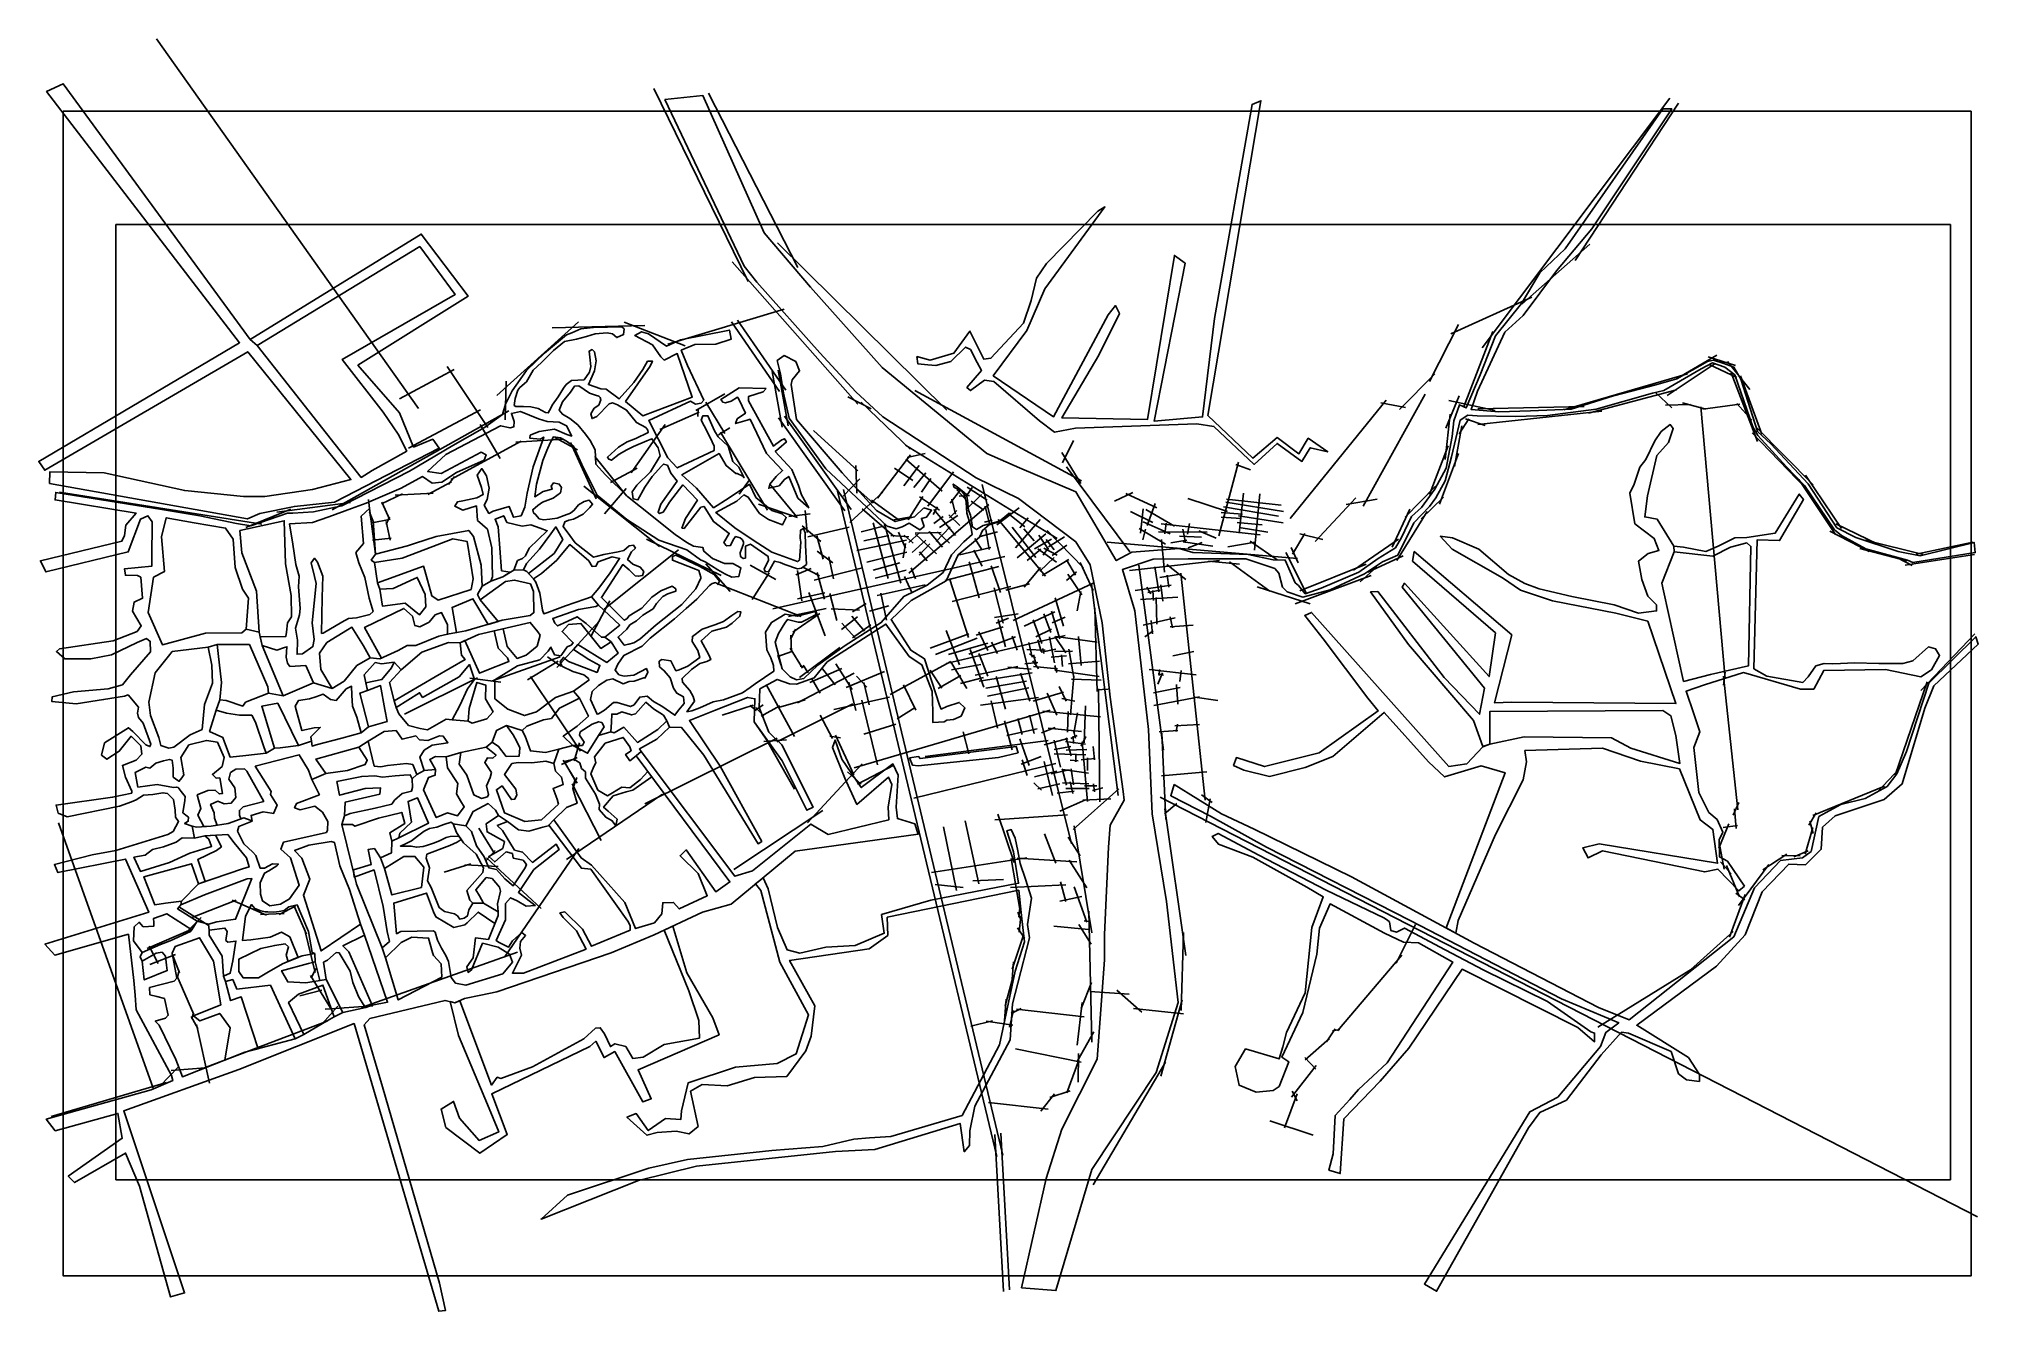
# Model space of a CAD drawing. Header units: metres. Extents: x 377 to 7748, y 902 to 5738.
import ezdxf

# ---------------------------------------------------------------- set-up
doc = ezdxf.new("R2010")
doc.units = ezdxf.units.M
doc.header["$MEASUREMENT"] = 0
doc.header["$XCLIPFRAME"] = 0
for name, color, linetype in [('图框', 6, 'Continuous'), ('底图', 73, 'Continuous'), ('水网', 141, 'Continuous'), ('路网', 2, 'Continuous')]:
    doc.layers.add(name, color=color, linetype=linetype)
picture_1 = doc.add_image_def('image1.jpg', size_in_pixel=(8192, 4266))

msp = doc.modelspace()

# ---------------------------------------------------------------- linework, layer by layer
at = {"layer": '图框'}
msp.add_lwpolyline([(469.654542356352, 5462.702795038097), (469.654542356352, 1035.860280844639), (7721.105971218801, 1035.860280844639), (7721.105971218801, 5462.702795038096), (469.654542356352, 5462.702795038097)], dxfattribs=at)
at = {"layer": '水网'}
for points in [[(418.2251923700823, 4048.014965767769), (1169.922276293378, 3913.402539461036), (1216.509796843107, 3933.53146647018), (1348.494967697115, 3960.998700551965), (1500.751180981504, 3976.845319491091), (1898.85429728587, 4181.794118669261), (1873.977919441022, 4216.094463263252), (1801.339138059542, 4186.268070172117), (1747.721622156838, 4316.51984986569), (1589.786721980039, 4497.227868686823), (2008.855515803865, 4759.775740748024), (1830.549971944565, 4995.656675336417), (1179.893210943381, 4595.28748102516), (1207.065436254692, 4572.344285375082), (1824.862277187, 4948.432311458178), (1959.877565203307, 4766.520167055517), (1530.28372433719, 4519.201407258464), (1685.755745490358, 4318.893681808513), (1743.428988347849, 4235.108247328127), (1775.515518849264, 4170.989617060484), (1644.602798686668, 4097.89438452402), (1602.248717403301, 4070.964527978809), (1207.065436254692, 4572.344285375082), (1179.893210943381, 4595.28748102516), (469.654542356352, 5566.948086353419), (406.3572013134689, 5537.433356317094), (1140.138156131623, 4582.710787484873), (376.9752179900388, 4131.676501003101), (399.9125885133108, 4098.341187783095), (1171.443704722042, 4548.368015730695), (1563.464967825377, 4062.922417486836), (1417.499590214167, 4025.420190114323), (1236.08556076551, 3998.335248123069), (1154.762039197754, 3998.335248123069), (931.6435242289008, 4021.253275961826), (625.1162955872278, 4087.923902401839), (418.6795748264557, 4092.090816554344), (418.2251923700823, 4048.014965767769)], [(2755.766206222601, 5507.489728974412), (3057.662620059724, 4874.100871841569), (3105.92418801102, 4813.155027179281), (3345.425564747813, 4544.700926352816), (3482.606086185479, 4395.777913417616), (3584.312605079424, 4301.609463559922), (3938.985972314316, 4070.024117289809), (4100.780742720147, 3991.379631051023), (4318.760656655941, 3825.587121627679), (4372.983758466231, 3738.204381246251), (4418.725697843299, 3517.952607748972), (4448.514064570044, 3236.159467445258), (4498.147916439396, 2876.873641311337), (4501.478124195942, 2844.708581578969), (4449.304955132742, 2748.825785964808), (4442.64453961965, 2665.640350116737), (4427.757626890321, 2333.201018370383), (4427.757626890321, 2237.371393488036), (4398.956908238498, 1860.210651620866), (4265.392529934906, 1593.307454993563), (4205.714779707574, 1405.907285299116), (4111.935439538385, 991.35548218256), (4242.658093745733, 979.9978855898299), (4379.064324829378, 1439.980075077321), (4623.458902615006, 1809.1015415617), (4707.840465727116, 2075.846867372536), (4662.684294954233, 2458.921000386065), (4608.785090239019, 2792.813599150519), (4594.420376322465, 3113.16153841401), (4542.317854658992, 3563.736984857388), (4495.590969566576, 3720.768260832105), (4612.372536888288, 3760.260933804238), (4745.323865624611, 3762.056055302972), (4964.85943787676, 3762.004426472639), (5074.198449620337, 3724.838035191104), (5089.979328626767, 3706.817932024562), (5103.505796346552, 3653.884006428409), (5121.541086639627, 3635.863953000626), (5181.283050077269, 3615.591380459679), (5284.856770738959, 3644.359382528906), (5415.481882634776, 3704.50960602543), (5483.633975054574, 3749.906070563717), (5541.563427334506, 3774.874081294889), (5602.900426327717, 3898.579345197257), (5661.965641722898, 3959.864507663552), (5686.954746566276, 3992.776892228111), (5722.622932946484, 4058.479502968686), (5746.567640164285, 4149.620553609348), (5779.634226397146, 4288.610736661831), (5808.139873122447, 4307.978213031645), (5843.486993450962, 4305.699680548285), (5989.902893004881, 4302.48163267356), (6110.766953509359, 4305.899431398604), (6295.483781067654, 4330.963238976816), (6509.846393715299, 4391.344200569612), (6553.174997327208, 4401.597596744737), (6694.563221273594, 4483.624567190709), (6737.891824885505, 4506.409842285568), (6784.641100957087, 4490.460114902037), (6823.408893745277, 4460.839292095857), (6891.293838620622, 4262.77906214456), (6909.893536009011, 4229.899604637496), (7018.740718313842, 4110.970604406378), (7088.132035614632, 4040.20826881528), (7201.298489272595, 3871.940510122462), (7227.767328997259, 3850.497385661336), (7321.481555169565, 3799.033837215873), (7478.864015843341, 3756.147588293622), (7498.894548273471, 3747.570338509169), (7736.578909919917, 3785.36612402874), (7732.28666216231, 3823.963748058762), (7527.689347471024, 3773.214995298054), (7443.274969992898, 3788.939953236215), (7282.31561474051, 3843.262535204405), (7210.062627356238, 3879.715871657696), (7101.281717202393, 4046.496342022248), (6959.469994908809, 4198.981445818143), (6909.393728175375, 4246.156319632624), (6845.783015327295, 4444.024955889843), (6819.551082456834, 4489.666035637754), (6777.489628107986, 4505.030387583675), (6741.759930876987, 4516.7795774146), (6718.694005249243, 4511.356859111482), (6602.750684124273, 4445.347857624394), (6522.698172333214, 4423.205107799571), (6362.140825235372, 4380.727263815555), (6200.521450832952, 4330.522702801201), (6045.843666020956, 4323.744354661052), (5925.424980107666, 4320.11611125282), (5820.497377309657, 4329.515443222059), (5845.237221655145, 4398.599145484601), (5948.385771080415, 4622.640514919607), (6017.925460789061, 4687.001870324093), (6144.592774092977, 4856.181788091613), (6280.067463233398, 5015.832754687719), (6583.345683588908, 5472.404059137465), (6548.842986279021, 5472.386899266115), (6177.959708287613, 4939.774783319045), (6081.628954648506, 4848.278498471962), (6012.651484410773, 4731.828676872159), (5913.530222823087, 4608.906947617469), (5855.331049322966, 4460.549812526915), (5802.354893420968, 4335.303592176897), (5776.985914034623, 4347.231791796242), (5755.31736566365, 4286.475501538975), (5748.602002172993, 4226.834453703486), (5725.339705084363, 4106.747634674117), (5682.271943511267, 4026.29758179751), (5632.594596521464, 3956.266157248603), (5594.248886558809, 3922.460215904663), (5555.903047912346, 3842.077161134476), (5533.346710086131, 3803.763794103841), (5467.396268599783, 3763.035113006591), (5394.278654842172, 3711.189023776809), (5250.594840796926, 3650.188516219969), (5190.213833666727, 3629.07302095482), (5164.551969978289, 3660.74621411378), (5152.47576855225, 3670.549872443146), (5113.982844335812, 3756.52008184891), (5067.942358569998, 3758.028310194095), (4973.267765285855, 3778.4402507337), (4799.672434128442, 3784.473263591957), (4762.689099432144, 3785.22740263393), (4711.365243371488, 3800.309885040821), (4531.731811501085, 3787.489770021086), (4472.105663472873, 3755.062388081395), (4318.821652771585, 4016.31665453624), (4104.647047138597, 4107.507145501906), (3980.388694351015, 4161.470165991763), (3582.46200352037, 4488.54004964434), (3309.688789908455, 4794.200481974644), (3134.405770867946, 5001.059448397762), (2900.760793335139, 5522.425780479076), (2755.766206222601, 5507.489728974412)], [(3714.389266669634, 4530.075990776626), (3717.343460396864, 4503.090028912899), (3755.324480503594, 4499.295160666871), (3786.161230667278, 4496.214111140608), (3818.626223576052, 4505.198305629164), (3843.271242966314, 4512.018441028502), (3899.230531451176, 4566.338330400933), (3917.79908736283, 4557.061952640361), (3943.541764470283, 4508.149902979691), (3959.578209480213, 4477.790708317683), (3904.294753254595, 4412.855815299888), (3918.258381496445, 4400.967636313475), (3970.972644196009, 4440.685048059124), (4007.265590368275, 4435.203538544578), (4180.550407544564, 4285.67848768799), (4237.377554494218, 4243.094153024067), (4317.154039559449, 4258.380813030693), (4778.328040220134, 4274.759437720574), (4843.056757820683, 4264.821584223347), (4996.052902887605, 4120.690005280448), (5083.479253113881, 4200.399149624587), (5177.462557087449, 4131.609055247863), (5209.154543094046, 4184.020524934712), (5275.817249348416, 4168.733864928078), (5201.50480661678, 4220.053419670431), (5166.534215052758, 4161.090510055386), (5083.479253113881, 4222.237249559424), (4991.681514600204, 4143.620020159768), (4820.107291021297, 4306.314003942781), (5021.756717491022, 5502.566338058335), (4988.184918705432, 5488.589946141845), (4845.505224260007, 4675.163648117151), (4800.318812796905, 4300.856567986891), (4616.019306763977, 4285.072818837303), (4733.619946398015, 4884.855535215283), (4693.249525710766, 4914.669294662002), (4590.501182867039, 4290.684594157872), (4265.774463418464, 4296.897512102193), (4405.999385918927, 4535.903781521236), (4484.072097627504, 4693.988026993276), (4469.138086631661, 4723.839239724432), (4441.28937064542, 4689.336010738393), (4234.062660108494, 4301.672283610707), (4004.589224939904, 4457.493415614233), (4132.693292739801, 4630.009610283166), (4200.926584629982, 4787.385874280247), (4429.06325260605, 5099.028088548541), (4402.328552174847, 5083.000768703234), (4206.273524716234, 4883.549743613323), (4168.844815428747, 4828.344547392415), (4149.239325551258, 4742.865557956211), (4118.939826817514, 4657.386568519999), (3995.959947466356, 4523.825569809115), (3969.225118351373, 4520.263976335998), (3915.755588805158, 4627.112725565945), (3855.156720021449, 4543.414532866299), (3764.258481187746, 4516.702333124121), (3714.389266669634, 4530.075990776626)], [(4062.918018960924, 3933.080817473813), (4028.651689721426, 3904.454748273021), (3966.671517257026, 3888.465515975819), (3941.475488882105, 3873.236353972912), (3926.233537580934, 3882.871149220387), (3917.827011744871, 3927.688754098308), (3910.983607884875, 3946.647477358573), (3906.628819806181, 3984.254156121934), (3902.896089159942, 4006.320905125227), (3886.699046782276, 4020.435819481492), (3866.791021318583, 4035.664931745639), (3852.482284849917, 4045.61049475029), (3854.65961454736, 4034.421761239435), (3884.521588401025, 4018.260196487506), (3894.786694190989, 4004.58507222549), (3901.940998083446, 3976.923956466781), (3904.739999162004, 3935.480380207257), (3917.804620765732, 3890.103761433238), (3922.470437560667, 3870.212585685186), (3924.336867225676, 3853.740253176075), (3893.218296179606, 3826.23755536016), (3845.294394488738, 3777.299044680476), (3814.188305770105, 3709.855676903164), (3753.62868554183, 3660.894037701219), (3664.441168989346, 3617.929201542036), (3578.88407947142, 3519.295156292763), (3442.19139827507, 3432.23720999813), (3338.39505465969, 3357.487964818109), (3284.230375289262, 3306.876839199533), (3257.148099945946, 3301.865808592651), (3233.074966307439, 3312.890056032288), (3202.48206853644, 3342.956040718535), (3175.972049999546, 3444.190726645073), (3188.606481699084, 3477.51753453754), (3212.864662625114, 3517.408714435165), (3222.466918221734, 3531.547354178787), (3263.015823323309, 3520.910173750403), (3275.191497317675, 3520.910173750403), (3290.410928955898, 3529.02037660146), (3331.503651746679, 3550.309708824244), (3327.952493925681, 3561.968125422638), (3259.46466550231, 3544.227056685951), (3213.806113220068, 3550.816596502438), (3162.059788282524, 3519.896398394027), (3138.723111964268, 3482.386660469128), (3143.783215886462, 3415.793328058346), (3159.510047701828, 3385.380017628122), (3169.149106861893, 3356.487370232477), (3170.16377853237, 3334.184262653311), (3099.711720764899, 3286.528464792078), (3080.230796794465, 3272.74108015428), (3051.009282155006, 3251.654532846027), (2978.767361576553, 3225.701843931638), (2940.61712228827, 3217.591591341822), (2889.479600353006, 3194.883013411105), (2858.63461104079, 3183.528699576374), (2839.965424406735, 3180.284638331454), (2869.337499078465, 3220.513196221546), (2864.429756761572, 3237.675504775384), (2851.342744178706, 3261.375923270396), (2823.532504645162, 3292.431609754378), (2821.896676328732, 3307.14219547106), (2857.886314812029, 3340.649654530949), (2888.968210978448, 3364.350073025962), (2915.960407669976, 3370.888083489627), (2931.501420095068, 3379.060658742652), (2924.139935303523, 3396.223017035249), (2893.875824611547, 3449.344557224875), (2934.783371431011, 3486.393017912255), (2991.221635972514, 3501.920861154249), (3012.488176188941, 3516.63149660969), (3041.934244038916, 3543.600895467156), (3045.206029355584, 3559.945996234449), (3033.754845089148, 3561.580511285058), (3010.852347872497, 3546.052668043063), (2978.952408864076, 3523.986764598652), (2946.234555697447, 3510.910693932572), (2897.975818789491, 3493.748335639975), (2861.168266147972, 3466.77893678251), (2860.350223305955, 3447.164805914006), (2881.616892206162, 3413.657346854125), (2889.79629115593, 3386.687947996659), (2843.991296722641, 3353.997746462076), (2810.455529397776, 3339.287160745386), (2798.186302289352, 3336.018130644174), (2779.373633231371, 3373.611827591812), (2745.019823064504, 3378.515372743634), (2734.38655295629, 3371.97731254121), (2736.022509956514, 3351.545973886161), (2754.017264856273, 3336.018130644174), (2776.101847914703, 3309.865939573254), (2789.122974397979, 3269.442107321018), (2801.392201506417, 3250.645233977819), (2826.74844119772, 3237.569163311738), (2830.020226514389, 3211.416972240819), (2807.935772139739, 3186.082088433956), (2794.848630873094, 3167.285215090757), (2744.953936964914, 3201.609931675943), (2713.053997956493, 3218.77228996854), (2689.333586581619, 3240.020935887645), (2660.705432889867, 3235.934648261137), (2639.438892673453, 3206.513476827757), (2626.351751406794, 3199.975416625341), (2575.639014656612, 3215.503259867328), (2561.733959231729, 3215.503259867328), (2527.380277748656, 3186.082088433956), (2504.477780532005, 3172.188760242571), (2498.752124056904, 3170.554245191969), (2474.142121653742, 3226.450014322698), (2479.787093393621, 3256.701872745914), (2504.419615459716, 3279.775334202015), (2535.723491160883, 3300.285061138958), (2558.816440384166, 3305.412530177266), (2598.330985195644, 3285.928267204726), (2620.397681207513, 3295.157641839411), (2639.898422481347, 3296.183105803822), (2676.839934946445, 3309.123190706763), (2681.971715738706, 3309.123190706763), (2691.722086375638, 3331.171138459693), (2686.590305583362, 3344.50251816828), (2665.036929202907, 3333.734872978843), (2638.864834293985, 3319.378079044611), (2601.916115536747, 3315.276123709467), (2581.902183315309, 3320.403543009015), (2567.020031886117, 3338.862292278391), (2577.796784418257, 3361.423046621669), (2600.376542693921, 3394.238639564036), (2669.791151760394, 3429.674718947921), (2700.404638937515, 3459.435755311628), (2793.140739635215, 3533.193906008718), (2836.992700214003, 3572.875287827002), (2878.362350517127, 3608.423179937862), (2926.351237521085, 3660.504931400909), (2936.279963888548, 3667.945202926531), (2950.746852732991, 3671.074218425231), (2958.014398359097, 3663.812857210519), (2963.724484095831, 3676.779552348751), (2943.998546192525, 3702.194167383968), (2889.498902921259, 3731.976939584733), (2798.655612065152, 3776.063583681695), (2785.677980702312, 3770.876925521901), (2785.158870300438, 3756.354252831239), (2872.36851702728, 3722.640974792616), (2885.865258791979, 3716.935640869095), (2893.132675734305, 3692.039651858853), (2892.613565332446, 3688.408971251498), (2874.423082390727, 3647.23900789726), (2820.422732217922, 3587.512110966243), (2723.869226941315, 3511.268166383081), (2661.057511734558, 3456.808205966539), (2638.216911420066, 3442.804258778364), (2619.529065636714, 3437.098924854851), (2601.879569340876, 3432.94956848376), (2578.519858624524, 3464.06956718125), (2612.261648694388, 3494.670840376254), (2623.681948851634, 3511.268166383081), (2648.079880371719, 3526.309514837478), (2672.996922293678, 3547.574823240364), (2711.929816382195, 3571.433460723143), (2724.388337343175, 3591.661467337326), (2748.78626886326, 3618.632109663733), (2767.993096364691, 3629.005425983313), (2797.58200321965, 3638.34139077543), (2797.58200321965, 3647.158729542571), (2784.085390138731, 3657.53204586215), (2741.518723237154, 3640.416093830354), (2706.738712363542, 3616.038780583841), (2668.844039078758, 3573.508114039309), (2643.40788675494, 3558.985491087406), (2620.567286440448, 3544.981494160471), (2611.742538292529, 3534.089502077164), (2601.879569340876, 3527.865492389909), (2515.189033015908, 3613.964077528915), (2545.910614575172, 3661.960685356877), (2596.265353026407, 3739.47396303271), (2621.187284932312, 3719.899573431489), (2643.589588263975, 3697.516137758881), (2656.767580285145, 3695.541111174091), (2671.922026610293, 3698.503601312521), (2676.204880451362, 3713.974543415876), (2662.697586616021, 3730.103827714156), (2635.024009265617, 3741.62471664793), (2614.598288921726, 3758.74146449985), (2630.028504605129, 3788.505087278951), (2644.260674219783, 3802.198515403747), (2636.881045014088, 3813.785208713751), (2620.540520212482, 3810.625205969096), (2599.983027669412, 3793.245091395948), (2578.371228849065, 3787.97840357526), (2524.078380425534, 3777.971661898824), (2495.0870810833, 3770.071655037173), (2485.071879210125, 3767.964969961147), (2416.123620192331, 3821.833138640359), (2395.619531421398, 3850.250233775071), (2369.824093960735, 3884.615039798846), (2376.10759465798, 3902.127907115893), (2391.320334739212, 3908.736546615277), (2409.8401194951, 3912.040841495589), (2445.534557368111, 3931.301827185489), (2471.329994828775, 3956.084163134729), (2481.912692208192, 3969.301392394737), (2469.345690813716, 3984.17079396428), (2449.50303671445, 3979.875205645999), (2428.337641955601, 3966.657976385992), (2412.13274986684, 3946.171228755033), (2397.912161793138, 3934.606122065801), (2373.7703110117, 3926.014895690482), (2346.652004207674, 3916.101961310785), (2319.533826087427, 3912.136787558906), (2294.730411950514, 3910.15420068297), (2278.525648545532, 3914.119374434842), (2264.966495143526, 3930.640948313921), (2257.690842438751, 3935.927830070177), (2254.053080428261, 3948.153815630976), (2273.565017191664, 3964.344925204889), (2291.754084611705, 3977.562204203656), (2311.266021375122, 3984.501258269447), (2332.431544817751, 3992.431605773199), (2359.354123579833, 4012.809375786368), (2363.603390952165, 4032.339796325913), (2355.104727523707, 4045.926186644457), (2333.444414915197, 4050.139357841479), (2323.84679193495, 4037.886015964032), (2327.579136529821, 4026.165475657457), (2294.52052869185, 4017.108644772707), (2261.995057788678, 3997.396777245624), (2268.926738727416, 4045.87734318454), (2292.23690618528, 4135.384873549745), (2307.652065865463, 4173.034576338388), (2320.497925029122, 4202.127521710688), (2333.562160581467, 4225.814411263651), (2360.159812778162, 4222.066645621024), (2382.665577875596, 4209.119746508302), (2408.581205994487, 4190.380868556407), (2440.660916255118, 4119.738204415967), (2499.234302211539, 4003.238892752401), (2611.844713220402, 3911.656709071038), (2733.515878444887, 3832.36915043588), (2839.666363282813, 3796.085174452048), (2892.429290147644, 3757.16877472488), (2909.472685800749, 3750.027582348412), (2957.304063847871, 3719.814868327383), (2984.243628869998, 3704.983218474823), (3011.183193892139, 3691.250148560263), (3037.023155943535, 3693.996772490923), (3044.720119371079, 3727.505375542234), (3014.481874120538, 3743.985069387462), (2983.693891726536, 3743.43570481032), (2937.511725109827, 3763.211337424589), (2903.974799630873, 3790.128112676568), (2900.126253575203, 3804.959762529128), (2864.939987982041, 3809.903695552072), (2839.649763074122, 3824.186030566256), (2796.216668226145, 3853.849429748902), (2663.449614674639, 3959.393282674522), (2614.14261962747, 3998.141366446144), (2530.982523033585, 4080.837820568733), (2493.86368430825, 4121.800074871447), (2491.093637082027, 4175.49380972793), (2472.25729020701, 4211.474180335681), (2454.485029577176, 4235.449405466162), (2426.230444922752, 4270.322690808367), (2395.205684358327, 4294.67861638913), (2366.951099703904, 4311.284945111074), (2354.76281469829, 4326.230596195943), (2368.012998324673, 4358.556759764018), (2397.929534104551, 4394.537130371776), (2412.887866336387, 4417.785970686993), (2428.954294668976, 4418.89305595254), (2470.505131745988, 4391.769417207906), (2493.219621947981, 4384.019770610328), (2505.961890662075, 4380.144972180918), (2510.394017697545, 4374.609545853192), (2513.164064923753, 4366.306356622845), (2505.961890662075, 4345.825229471484), (2487.125543787057, 4333.647291550486), (2474.937258781443, 4312.612621766355), (2479.923369525394, 4294.345665146095), (2497.651748983437, 4302.648804637683), (2545.296792905152, 4350.253620272429), (2557.485077910766, 4354.128418701839), (2576.321424785783, 4347.485857369807), (2611.224199993391, 4327.004730218454), (2648.344968975551, 4279.686260610928), (2683.515921197904, 4260.163300885011), (2691.890018719321, 4250.122935808475), (2692.44824899282, 4241.198161325018), (2646.670149471262, 4218.886249985771), (2613.732247026696, 4206.614653984296), (2579.677755351339, 4185.976103665299), (2537.807396428063, 4147.488004379396), (2543.390213898194, 4140.236640654955), (2553.439002240106, 4136.332048709766), (2582.46903540261, 4159.201780214941), (2611.499068565128, 4175.377968161592), (2637.737821676361, 4188.765105017395), (2688.540379710758, 4209.961475502313), (2706.963265574072, 4217.770609653926), (2730.968968907517, 4183.744922479127), (2738.784707471656, 4153.066007083587), (2702.018333642365, 4091.972587527641), (2650.099186377193, 4041.212941979028), (2632.792889744655, 4016.669799714843), (2636.142528753218, 3989.895476264486), (2654.007184343049, 3985.433064153382), (2680.245808770488, 4033.961528515829), (2708.717611659507, 4074.680858726664), (2743.330333608363, 4113.726728439731), (2751.704431129765, 4121.535912330094), (2766.219447711032, 4117.073500218991), (2779.059644787995, 4087.510225155296), (2803.06521943766, 4056.273489593833), (2741.711491551978, 3968.867222780085), (2730.940787157888, 3939.414168803124), (2734.908880452858, 3933.750068309615), (2749.647935509493, 3938.847743832143), (2760.418768587362, 3954.140670922229), (2774.023990785572, 3977.363348650971), (2825.126510730421, 4042.40299149217), (2879.898448897672, 3984.834458206271), (2835.440773727518, 3914.472867784752), (2821.214266199546, 3878.581380336742), (2829.394437252049, 3877.15994612348), (2893.413592444093, 3958.182342883214), (2905.292135571348, 3960.990046008149), (2941.848497458181, 3903.337106050691), (3001.342101184491, 3857.859318643816), (2980.970814083033, 3824.077450858524), (2988.138758457033, 3813.334675047867), (2991.722730644018, 3810.828040622379), (3006.058619392018, 3812.618486677908), (3015.735254218249, 3833.745968983618), (3025.053504694181, 3845.9211215342), (3042.614852595056, 3840.907802944472), (3050.14118131937, 3835.178345723543), (3055.158690907644, 3826.226015968408), (3055.158690907644, 3818.347993637596), (3042.256468244727, 3784.329170411336), (3044.406903030438, 3770.363571805232), (3054.441922207014, 3762.48549973566), (3062.685019631957, 3764.634064845544), (3063.401788332602, 3810.11185225242), (3082.03841796823, 3817.273686213274), (3148.69996606854, 3770.721641120836), (3150.850400854251, 3756.039854144765), (3134.364206004335, 3722.021030918514), (3137.948178191335, 3713.068701163378), (3150.492016503922, 3711.636324423453), (3173.429258343415, 3753.175100664921), (3195.291347131919, 3748.161782075193), (3212.494439366274, 3739.925690428783), (3260.519357830941, 3723.095288604076), (3275.213630929254, 3725.601972768316), (3294.208516231418, 3740.641829059983), (3290.624672728198, 3814.050863417826), (3290.266159694089, 3859.886720140305), (3282.739959653569, 3876.359002910657), (3271.98804309257, 3870.629495950969), (3270.554505691296, 3840.191614574513), (3273.063196143543, 3824.435569912887), (3268.762455255899, 3756.756042514731), (3260.877742181256, 3751.384654609399), (3163.394239166839, 3786.477735521221), (3092.43182149512, 3832.3135922437), (3022.690098238876, 3879.528306802975), (2949.656772362592, 3937.761847277317), (3029.885580943563, 3980.178860760839), (3056.868255034759, 4004.622575248686), (3073.05796243652, 3995.995387751653), (3098.241894535327, 3959.329816019891), (3115.870672741265, 3934.167177530428), (3150.768300597338, 3910.801898783779), (3204.014306403318, 3891.031240045268), (3218.04534325692, 3918.710162279189), (3202.215435727151, 3932.729329527174), (3163.360266646749, 3944.95118677109), (3101.839635887664, 3994.917001749215), (3078.094774593032, 4044.882766988572), (3000.744107620413, 3993.119642006386), (2941.382147409502, 3955.735146273001), (2877.043985106342, 4030.250470076273), (2820.631972057643, 4080.288157559051), (2962.813145507331, 4161.383720031139), (2989.867882519961, 4115.947215793029), (3026.132646942569, 4086.039599310818), (3030.737724989464, 4085.464470057268), (3052.611781370288, 4075.686974314383), (3057.216859417182, 4069.935532562616), (3037.069739474886, 4109.620595048953), (3015.195683094062, 4132.051282541237), (2997.450446059753, 4190.048265484671), (2958.855990334356, 4224.67907438382), (2945.079618697753, 4247.861762151493), (2920.064648412925, 4305.09391222008), (2901.212859483319, 4305.09391222008), (2894.324673665018, 4288.79362607334), (2917.164373192994, 4245.688377401594), (2936.0161621226, 4206.205403487176), (2944.354485550881, 4189.905117340436), (2943.266850172455, 4172.880336451227), (2803.321300176307, 4106.91644801724), (2768.155366621708, 4145.674976927941), (2695.285726524075, 4287.668684593838), (2854.029532993911, 4360.662201371109), (2872.881321923517, 4349.070882356645), (2893.908381609974, 4353.05540448521), (2904.421975795092, 4365.008970870912), (2842.521985228217, 4496.823094677878), (2818.739676951198, 4554.20018348597), (2870.944759593898, 4576.803265511917), (2950.412403567287, 4577.962377517862), (3007.837930132373, 4595.928912042523), (3002.037379692483, 4631.282474827632), (2816.419379564977, 4593.610688030632), (2762.474234737325, 4569.848444259988), (2694.027585126198, 4617.372882062525), (2667.924979462958, 4624.907259317427), (2641.822502483498, 4610.418110549355), (2709.109067743411, 4575.064547764246), (2741.592201680251, 4529.278827709378), (2753.773409077519, 4517.107952691942), (2803.658194333999, 4541.449702726808), (2860.503743065361, 4376.273357031998), (2673.145552069124, 4305.566281200532), (2607.019071160437, 4360.045490516248), (2700.408113399797, 4493.92526492427), (2709.109067743411, 4513.050961193629), (2690.547203388764, 4512.471405190655), (2672.56544555162, 4481.17483390386), (2638.922227263553, 4431.911678353652), (2582.656785049694, 4369.318535780061), (2533.932084144428, 4405.831210571116), (2512.46994456985, 4407.569928318785), (2466.065412367025, 4423.797745095777), (2489.26774281032, 4475.958730399601), (2495.06829325021, 4513.630517196602), (2489.26774281032, 4547.824918237005), (2479.986810633011, 4557.098013239585), (2468.965687586955, 4551.302353732353), (2470.705878455687, 4527.540109961701), (2474.766238026845, 4492.766152918323), (2469.545794104459, 4471.322182898314), (2449.243867564888, 4441.764329359197), (2402.126041123702, 4439.963587380858), (2380.937354599184, 4423.902992306749), (2371.439075503469, 4410.397526946741), (2350.615722253846, 4377.911403534388), (2328.696369179539, 4345.425230383269), (2323.216627423812, 4334.109812256938), (2312.987553094543, 4315.859169949152), (2302.758607449068, 4317.684234179934), (2275.359512619034, 4332.649780767817), (2246.499084689466, 4339.585004949273), (2219.099989859431, 4340.315070432597), (2190.239561929862, 4340.680053435491), (2183.298358390792, 4344.695214638711), (2187.316895730765, 4371.341162355828), (2197.180636785139, 4402.732237281969), (2205.583044739979, 4412.952606922081), (2230.059602054694, 4434.123361946862), (2255.997363785166, 4478.289936227215), (2287.081962311131, 4507.24943251301), (2333.112539425259, 4552.876038282476), (2374.787813725518, 4586.989215931803), (2420.452928880972, 4596.479569827351), (2458.446431315155, 4607.064922470367), (2490.960063309816, 4616.555276365921), (2537.355973698824, 4620.570387830375), (2557.083327123793, 4617.285292110478), (2573.522809758564, 4602.68477826425), (2599.825904763944, 4613.63516364892), (2602.383109004354, 4635.170951415362), (2592.884829908653, 4642.836191341383), (2484.7496550043, 4641.376159852262), (2437.257744790637, 4635.170951415362), (2402.552241830432, 4620.20540482748), (2382.824888405463, 4612.5401151627), (2299.133070398457, 4542.749674894134), (2230.452602344056, 4477.412345589001), (2176.13182953847, 4399.584619487941), (2150.827964148979, 4349.01965143637), (2139.826272354971, 4310.546274822701), (2071.526450946258, 4260.454720265494), (1950.44555825855, 4192.849005183546), (1785.958208267053, 4094.242316250922), (1529.255926920319, 3962.63948268602), (1420.818345113541, 3940.017798364745), (1342.171446341716, 3934.660038878989), (1321.913915709097, 3935.2553620681), (1182.815491091111, 3887.083574336052), (1128.612978686942, 3896.42093181338), (989.0424132498155, 3925.597438298363), (844.751726459086, 3948.754062957087), (441.4900631344935, 4014.136007927737), (438.6191278182813, 3985.451666448709), (746.7581209079798, 3935.732157797975), (707.5229486008175, 3889.837211431528), (702.7382279855082, 3850.635261497264), (693.1686580711101, 3828.643966189186), (383.1158796823147, 3754.064678343704), (404.1688048102078, 3711.994294261538), (717.0925185152155, 3787.529710243398), (763.9832180701196, 3912.784684614751), (791.7349064799927, 3925.214549342746), (808.0031109925911, 3902.267076159522), (807.0460896592559, 3764.582286798934), (807.0460896592559, 3733.985639308383), (702.553824116927, 3723.211577819224), (706.4259193058533, 3699.03187665646), (751.9222013310937, 3698.064706515899), (764.5063176694239, 3691.294366315728), (771.282419908137, 3611.98487288849), (739.338084992778, 3597.477022347579), (732.56211143783, 3562.65820094489), (766.2647816360695, 3506.514533846523), (750.5977877822588, 3485.968945265384), (659.5332894941384, 3449.769624646898), (455.8621120269817, 3419.440422455693), (444.1118666366237, 3409.656808845626), (476.4250092891598, 3381.284329376431), (574.3438495592854, 3381.284329376431), (653.6581024570623, 3396.938111152544), (750.5977877822588, 3442.921095119855), (786.8278075820417, 3458.574876895961), (800.5363628622435, 3447.812901924888), (801.5155178071582, 3407.700086123616), (726.0863571609225, 3320.336445425084), (694.7522407695069, 3282.180352345822), (640.896917226084, 3267.504981669481), (508.7064957297989, 3255.764645337404), (428.4130878871073, 3237.175779478275), (426.4546493134839, 3219.56527498016), (518.4983025465335, 3210.760022731097), (623.2714847986499, 3226.413804507203), (702.5857376964123, 3240.110863561298), (716.2944216603936, 3244.024309005327), (755.461906294935, 3198.041325038015), (751.5451578314824, 3174.560652373854), (756.4411899236293, 3158.906870597748), (774.0664936672837, 3136.404559294592), (802.4870804085658, 3056.826277621564), (799.5494868900277, 3048.021025372502), (783.882493036217, 3054.869554899553), (734.923072901147, 3104.765984310885), (718.2767954186419, 3119.441404725985), (627.212297130507, 3061.718084426597), (615.462051740149, 3015.735150198045), (635.0457940574123, 3000.08136842194), (683.0260592475533, 3030.410570613145), (728.0687309191562, 3087.155479812769), (764.2986220351595, 3050.956109455525), (768.2153704986121, 3018.67023428106), (747.6524732364342, 2996.167922977911), (694.7763046379114, 2976.600695757778), (706.5265500282694, 2931.596073151471), (730.027040809, 2878.764559657117), (730.027040809, 2870.93766876906), (657.5671298932137, 2855.283886992955), (442.5533772769413, 2825.738020494405), (451.1540869494783, 2795.04696884202), (484.328510196894, 2780.929119899054), (683.374663629962, 2822.055114191622), (728.8359436648025, 2837.400664887188), (747.2660358202702, 2845.380303499682), (775.5257678262132, 2863.181108484183), (810.5430716053816, 2866.250238518798), (848.6321860942408, 2872.388448849277), (866.4480705283057, 2869.319318814662), (888.5643097986612, 2846.60795551353), (895.3220102556515, 2806.709613234809), (896.5508117498101, 2779.701467885214), (908.223203448273, 2763.742091182721), (888.0203634256467, 2725.278264410496), (867.7471333708526, 2713.615669756473), (669.929524064355, 2653.461168726797), (580.235894172627, 2636.888015756137), (436.4802745735069, 2599.444927766359), (449.3814677661139, 2568.753876113973), (706.7899657428497, 2620.314862785483), (794.6844675908359, 2418.323181959924), (400.4302833935071, 2296.656411296979), (438.3585431470419, 2254.771154870418), (717.8298766219813, 2334.552619368042), (737.7716172382061, 2158.694577056842), (743.7603033765336, 2102.847502169745), (746.7546464456972, 2047.000477021414), (881.5264647345901, 1797.21064601052), (886.5169507273386, 1778.262517105606), (803.673673620171, 1743.358095301177), (405.4270748918789, 1631.664045004501), (439.3627914306708, 1587.784214661435), (677.9116507667057, 1653.603910437283), (694.2359614109882, 1559.226657275394), (489.0385942150023, 1415.06916443981), (513.0850903093378, 1391.04290734409), (707.0608451171574, 1503.165407298293), (759.9632652084692, 1376.627172982153), (877.3262258855975, 955.91308597647), (931.3972234581596, 971.3488627782353), (699.6647443865659, 1663.386330317167), (1137.381620703178, 1820.316736091568), (1575.098497019789, 1995.255606163249), (1896.949133800605, 901.8878423009155), (1922.697215627166, 904.4604800576635), (1900.033426837763, 1008.670339505806), (1682.738496706879, 1754.672071003537), (1614.003981461413, 1990.422341875848), (1635.246972544569, 2014.912960012058), (1921.212076026801, 2083.486541577171), (1958.795977962931, 2073.690344061448), (1994.745853155648, 2090.017389659748), (2056.841185713129, 2103.079036086143), (2117.302234159608, 2116.140632773779), (2552.879742496298, 2263.880111973078), (2715.602709066895, 2332.061155263611), (2899.322365949906, 2418.598635199233), (3008.079598286728, 2448.457457960293), (3251.783144129353, 2650.823721368957), (3719.430325391178, 2714.988608681117), (3706.257094670175, 2754.474716137265), (3640.477416570852, 2774.427319250892), (3635.537503306899, 2817.203943951506), (3642.99292726387, 2938.804711283177), (3623.288736920804, 2982.32458223786), (3502.989469563021, 2892.176317197904), (3429.357892755085, 2999.939762179194), (3403.431326514183, 3072.472847277822), (3393.060700017828, 3044.495790931156), (3440.765581901084, 2928.442834877838), (3486.396338485065, 2827.932693432537), (3606.695734526613, 2931.551407747197), (3619.140486322256, 2903.574351400523), (3605.658671876998, 2817.570817027198), (3607.732797176257, 2769.906215405878), (3376.467697623652, 2713.952152451297), (3311.13275069659, 2753.327243000589), (3089.915924750734, 2575.308897232724), (3021.884666408122, 2555.414140294124), (2666.794106331669, 3029.573318107301), (2646.882606405692, 3012.994295963254), (3003.632286564258, 2533.861441350113), (2950.534653166135, 2495.729770000813), (2837.702133938714, 2654.888074203388), (2814.472007797144, 2633.335375259376), (2882.503266139742, 2565.361543632804), (2917.348648377782, 2480.808640123418), (2811.153381581549, 2431.071673168779), (2789.582504205871, 2455.940156646102), (2748.099869536658, 2454.282264379443), (2744.781372004843, 2412.834808496838), (2716.573242197992, 2378.018921680843), (2645.223228956005, 2356.466222736832), (2603.740722970572, 2455.940156646102), (2477.633827564554, 2596.861596176728), (2437.810570345027, 2625.045913926115), (2334.933929764375, 2769.283137990053), (2315.022301154604, 2749.388331312694), (2439.469947794715, 2585.256300571396), (2474.778591670518, 2581.633180255194), (2615.858231892635, 2383.897048048093), (2624.349045610012, 2368.234810683199), (2625.002244519245, 2350.614756343631), (2478.044328849123, 2289.270852404669), (2443.427617702837, 2353.87771831642), (2376.15353477039, 2419.789778965038), (2357.865380833391, 2415.874194754441), (2370.275130638606, 2398.254140414872), (2420.567457452533, 2347.351744632084), (2457.076592389058, 2278.31733347827), (2218.808778446589, 2186.432041808395), (2177.007394033834, 2186.432041808395), (2211.493491135028, 2255.34598569142), (2205.223373551766, 2281.449780951247), (2208.358496685294, 2307.553576211074), (2227.169106802656, 2329.480708521922), (2212.538532179533, 2340.966382415347), (2177.007394033834, 2309.641857946808), (2162.37694809449, 2285.626394161474), (2123.710686815262, 2304.421128738097), (2115.350487142976, 2310.686023684051), (2150.88162528869, 2388.997359724774), (2150.88162528869, 2451.646408661844), (2169.692235406051, 2473.57359071145), (2194.772963106691, 2462.087916818026), (2229.259188891679, 2441.204900505669), (2263.561268175661, 2443.630709450132), (2199.814279195794, 2493.749968495293), (2258.336191636903, 2580.414481217704), (2354.479195628956, 2656.637535522692), (2342.983872823141, 2677.520551835049), (2253.110986414366, 2607.562442214774), (2215.489766179628, 2647.240143365002), (2185.183704572672, 2654.549204048199), (2139.202284665662, 2728.683926878701), (2119.346633503796, 2747.478661455323), (2158.012894783038, 2763.140948558969), (2124.571838726334, 2786.112246607059), (2077.545249091039, 2754.787722138521), (2080.680372224553, 2723.463197669989), (2147.562484337948, 2686.91789425398), (2140.247325710181, 2660.814098994161), (2086.95061849161, 2630.533740262865), (2109.941264103225, 2609.650723950509), (2152.787689560486, 2648.284309102244), (2176.8235049004, 2640.975248419047), (2179.958628033928, 2624.26884531691), (2217.579848268651, 2615.915618896463), (2230.120212118956, 2600.253381531576), (2225.940047940923, 2587.723541900901), (2179.958628033928, 2518.809598017877), (2148.607525382453, 2544.913343538945), (2116.211510370267, 2580.414481217704), (2087.995659536115, 2586.679376163659), (2069.184920734959, 2628.445458527131), (2039.924028856301, 2670.211491151851), (2021.11341873894, 2725.551479405723), (2000.212726532554, 2746.434495718081), (1952.141224536535, 2753.743556401278), (1964.681588386855, 2721.374866195496), (1990.807485815778, 2681.697165045269), (2038.878987811797, 2638.886966683313), (2067.094967329729, 2587.723541900901), (2065.00488524072, 2569.972973061522), (2004.392890710588, 2501.059029178497), (2014.843172471883, 2464.513725762488), (2026.338623961478, 2453.028051869071), (2067.094967329729, 2453.028051869071), (2052.464392706621, 2480.176012866141), (2037.833946767293, 2503.147310914232), (2077.545249091039, 2550.134122486416), (2099.490982341929, 2547.001675013431), (2127.706833176068, 2513.588819070406), (2131.886997354115, 2497.926581705521), (2120.3916745483, 2449.895604396087), (2123.526797681829, 2419.615245664798), (2123.526797681829, 2406.041290035639), (2085.905577447105, 2315.200114364248), (2036.750043218722, 2321.131809373379), (2027.344802501932, 2244.908755068391), (2004.354028206537, 2210.451783126882), (2008.53419238457, 2189.568766814518), (2022.119597279394, 2198.966109233457), (2063.920981692151, 2300.248793061022), (2123.487935177778, 2285.63067169462), (2166.334231951259, 2258.48271069755), (2177.829683440854, 2228.202351966261), (2140.208463206116, 2184.347987867055), (2000.173864028504, 2141.53783924385), (1960.462561704757, 2148.846850188296), (1943.742033676404, 2170.774032237896), (1934.336792959628, 2231.334799439239), (1923.886382514538, 2254.306147226082), (1907.165854486185, 2281.4540584844), (1892.535408546857, 2311.734417215689), (1883.130039146286, 2342.014825685736), (1876.859921563024, 2347.235554894447), (1753.545850413749, 2345.147273158713), (1736.825322385412, 2336.794046738273), (1725.9891179431, 2453.063416125682), (1851.040806285324, 2491.204786532712), (1877.367450423946, 2419.525268252393), (1885.923506821957, 2400.454583048879), (1955.031076369618, 2360.340374562395), (1996.495437940917, 2370.8621113345), (2005.70984059971, 2378.095867538774), (2047.174330854788, 2418.867672138826), (2110.741341823913, 2375.169196191224), (2123.526797681829, 2406.041290035639), (2123.526797681829, 2419.615245664798), (2067.094967329729, 2453.028051869071), (2026.338623961478, 2453.028051869071), (2011.290727813015, 2427.728283625038), (2006.109275078488, 2404.172604914493), (1993.673788515603, 2396.148151681453), (1976.834099299333, 2392.524185806367), (1968.025565308722, 2404.172604914493), (1957.403619373886, 2411.938217653246), (1918.542788206789, 2421.515763590782), (1898.594227349793, 2436.011577352365), (1868.778965711273, 2511.755945854697), (1854.270898054586, 2537.900128985653), (1862.291758577208, 2586.921952084231), (1849.392495641427, 2624.339772785177), (1852.305253188824, 2638.475428203347), (1938.855138133222, 2671.735735376962), (1967.566421552197, 2685.039858246411), (1982.243208681265, 2694.703831309477), (1973.592167994977, 2707.842266378465), (1940.014450381714, 2705.991663260466), (1925.019443270226, 2701.786102093349), (1902.395417771375, 2690.483616043981), (1881.086669272409, 2682.598182638285), (1854.51668409018, 2673.398502041855), (1838.206271295043, 2668.667251946194), (1812.425503786245, 2665.250249041274), (1791.642943297484, 2668.930121279846), (1771.123541155743, 2669.45581020839), (1751.393228003639, 2669.45581020839), (1770.334323482311, 2678.129801876276), (1793.221378644361, 2689.16936885324), (1816.897651479856, 2707.305860712448), (1841.100112325555, 2726.230910833852), (1861.356484804099, 2736.744838621024), (1890.294123006635, 2741.738908311578), (1916.075019199212, 2751.989966765097), (1943.697380401878, 2760.138269504438), (1952.141224536535, 2753.743556401278), (2000.212726532554, 2746.434495718081), (2028.089752952205, 2801.585128521955), (2068.297774698658, 2822.752103401166), (2085.09883194789, 2831.596795114208), (2113.261563208056, 2806.768901833806), (2124.571838726334, 2786.112246607059), (2158.012894783038, 2763.140948558969), (2199.730248682056, 2731.172655351468), (2239.938270428509, 2726.852844258254), (2292.251833504721, 2741.540102497653), (2312.996521415447, 2747.364263012139), (2334.933929764375, 2769.283137990053), (2382.068332497464, 2816.377720186483), (2422.819681114765, 2832.255588328714), (2406.596387244266, 2889.0150709843), (2414.347131550781, 2922.114718477507), (2373.438891549465, 2990.954645857822), (2410.623282721133, 3000.626440327757), (2433.232644577453, 2985.740391412605), (2439.42992713656, 2965.272096860696), (2454.923197876211, 2951.683866208121), (2455.095376784913, 2938.783671788733), (2454.5789687426, 2927.775489967789), (2493.423328384801, 2866.91698656376), (2507.806186715505, 2828.975914133386), (2506.976691016345, 2809.085235772909), (2531.897464768161, 2779.399802320674), (2556.781949691679, 2766.139350080353), (2570.207790265567, 2746.361012634528), (2575.583423260076, 2771.940829022213), (2540.745247314175, 2802.329369551175), (2523.269982020755, 2817.572642001721), (2560.48507148552, 2860.236942821968), (2609.628521018894, 2875.634698599526), (2634.789547403401, 2881.712376862066), (2681.793360008175, 2915.416105059245), (2706.399668749437, 2933.059872570717), (2691.531644844238, 2953.028380273339), (2664.112464867998, 2922.686220295283), (2623.191406250771, 2891.468882849265), (2593.330204499842, 2893.955223861675), (2538.30797636442, 2861.080292581552), (2501.534396243005, 2882.352315716707), (2474.670111237007, 2944.60380276468), (2487.112418040663, 2971.953553901134), (2493.836016182633, 2986.732866035634), (2488.494867978007, 3009.524868407876), (2529.692339372429, 3060.909183012562), (2598.006702049213, 3082.830943537592), (2622.891058288951, 3046.917173126196), (2628.144445261132, 3031.999127051771), (2607.131026056217, 3017.909877894395), (2623.142628713382, 2994.029363395764), (2646.882606405692, 3012.994295963254), (2666.794106331669, 3029.573318107301), (2659.655198871295, 3039.10603700348), (2725.746723412114, 3076.476966476861), (2774.002886644303, 3121.294621093541), (2763.36035130333, 3145.338833880742), (2729.659096626769, 3112.398098224374), (2651.999717246101, 3064.085002682121), (2599.982641618044, 3121.182310978991), (2564.083467837889, 3099.953809256695), (2551.628678706781, 3104.345940503379), (2504.007312602102, 3090.437591207214), (2462.979832491983, 3022.360054271143), (2406.566789972974, 3051.640713714442), (2353.817117538318, 3038.464419451892), (2334.607716361119, 2984.035496020064), (2341.20147367187, 2954.754836576766), (2363.913132830523, 2932.062324264749), (2369.774164650895, 2903.513670116314), (2331.67720045094, 2888.873365264044), (2347.062505492242, 2847.880422147922), (2352.190940506, 2828.847986048968), (2287.719075746835, 2769.554661867515), (2224.712404600869, 2762.96651473624), (2147.053025220201, 2795.907250392608), (2116.282286453817, 2883.749228722496), (2137.528751999271, 2898.389583313518), (2173.427925779426, 2846.416411558203), (2186.615311717134, 2848.612427442786), (2193.941665834485, 2863.984787328679), (2189.545827627313, 2886.677299640702), (2147.053025220201, 2942.310547609086), (2174.893119392611, 2984.035496020064), (2199.070100848258, 2987.695572233133), (2251.087305160094, 2986.231561643407), (2303.836977594736, 2992.087703479818), (2334.607716361119, 2984.035496020064), (2353.817117538318, 3038.464419451892), (2302.580603734445, 3025.666095752284), (2245.226144655942, 3031.616586267454), (2225.445001407468, 3087.981889269461), (2214.455534573339, 3108.478335958142), (2155.111976144151, 3127.510772057096), (2179.288957599784, 3093.10597607225), (2193.209069027886, 3067.48539284202), (2205.663858159009, 3042.596864645413), (2202.733342248816, 3011.852144873636), (2153.646782530952, 3009.656079250293), (2124.341366061548, 3048.452956743066), (2100.164384605916, 3064.557321923814), (2076.719999956884, 3045.52488582486), (2114.817092840618, 3014.780215791841), (2102.36230370951, 3004.531992447505), (2082.581031777241, 3005.263997742361), (2071.591564943112, 2987.695572233133), (2087.709595474807, 2965.00305992111), (2097.966465502337, 2949.630749773977), (2092.838030488565, 2929.866308380159), (2078.185322253863, 2898.389583313518), (2086.244273177814, 2865.448847657157), (2081.848434970656, 2857.396640197403), (2059.136775812003, 2850.808493066128), (2030.112147368592, 2864.970161854493), (2003.210672747795, 2938.996702887322), (1974.085670949542, 2980.781835194939), (1981.553705917773, 3025.551641126848), (1924.797335051669, 3009.136060540106), (1930.0248565824, 2967.350878493737), (1969.604901442115, 2907.657853656609), (1964.377379911384, 2868.111164393777), (1980.060073187371, 2841.995481570892), (1994.249133732941, 2818.864372894794), (1968.111397395507, 2784.540899778542), (1930.771608605719, 2796.479494798216), (1887.457546261881, 2777.825421427944), (1839.662714410631, 2883.034433037741), (1857.585792440324, 2930.788912593955), (1883.723657461553, 2939.742833989331), (1884.470409484857, 2960.635449881891), (1841.903099164338, 2956.904595416832), (1813.524978073183, 2941.981326772861), (1795.60190004349, 2924.819615084118), (1797.84228479721, 2891.988404171876), (1794.108267313088, 2878.557447470674), (1757.515359230398, 2869.603526075298), (1729.137238139243, 2844.233974354429), (1718.682066393987, 2829.310705710457), (1655.951421973848, 2814.387437066486), (1560.361758271348, 2794.241002014686), (1538.704662757533, 2784.540899778542), (1528.996371719389, 2751.709688866307), (1569.323168602408, 2751.709688866307), (1578.284707617247, 2744.994210515703), (1667.900097765712, 2775.586928644407), (1756.768607207094, 2797.971806740985), (1768.699009901014, 2755.977174786574), (1711.195758327827, 2720.161339988794), (1718.663793296058, 2688.822490758081), (1745.548281656811, 2701.507266618523), (1749.282299140919, 2718.668978307265), (1794.089994215159, 2761.200291455644), (1780.647685692893, 2839.547489140561), (1815.746961045181, 2853.724576943765), (1858.314271365699, 2757.469486729344), (1745.548281656811, 2701.507266618523), (1718.663793296058, 2688.822490758081), (1717.250716617112, 2643.95753458298), (1676.154905415402, 2625.101571595813), (1690.708913184513, 2584.195273395344), (1764.265724711469, 2630.413571424622), (1806.731632206836, 2630.413571424622), (1840.097536931178, 2590.256687084162), (1830.997791527741, 2512.973600378275), (1718.766740326668, 2484.181823182939), (1690.708913184513, 2584.195273395344), (1676.154905415402, 2625.101571595813), (1652.837402981604, 2660.568240315588), (1628.384652167718, 2656.750740934877), (1640.611027574661, 2600.251690413818), (1573.366155862153, 2579.637163914711), (1575.658528866319, 2551.38758891543), (1651.309025628361, 2578.873624247564), (1685.715210097056, 2439.67906464031), (1700.998082842896, 2345.00492083461), (1710.167832227162, 2307.593367217116), (1681.894459739648, 2283.161341337298), (1694.12083514659, 2244.986248052657), (1754.488330479013, 2303.01232816925), (1794.988207057249, 2323.626854668357), (1858.412328412363, 2319.809355287645), (1873.695329841983, 2265.600774551757), (1877.515951515597, 2254.148276409622), (1905.856625624379, 2221.735070015835), (1908.913122963262, 2172.107478589052), (1743.093381028055, 2085.068383283535), (1694.12083514659, 2244.986248052657), (1681.894459739648, 2283.161341337298), (1583.965324766468, 2524.987549615631), (1528.996371719389, 2751.709688866307), (1538.704662757533, 2784.540899778542), (1541.091747029873, 2836.381169573688), (1673.777086375834, 2867.392489085935), (1676.104976105562, 2890.650928981362), (1617.133699875819, 2889.1003729535), (1520.141382881222, 2862.740771263598), (1510.054246770407, 2914.684696629476), (1604.718674035277, 2934.842024469181), (1653.602685470425, 2936.392580497042), (1683.088387927186, 2931.740912413458), (1731.972399362319, 2936.392580497042), (1763.785862865028, 2938.71846427759), (1788.615914546113, 2940.269020305452), (1795.60190004349, 2924.819615084118), (1813.524978073183, 2941.981326772861), (1798.276206531242, 2980.082408786271), (1773.935153245562, 2983.487275434353), (1702.372425701571, 2975.704701779272), (1677.057750873879, 2971.327044511032), (1652.229886817193, 2973.759070800195), (1628.439857512872, 3068.10578436494), (1593.119374728558, 3046.147117681809), (1625.300359130546, 2995.955886654476), (1617.451291465273, 2979.486886642124), (1550.734666703589, 2956.743988968701), (1468.320163978918, 2945.764705365895), (1415.166810500479, 2922.476471954695), (1443.221677915499, 2865.140069450288), (1356.506691670773, 2832.012365804294), (1348.855410988049, 2815.448513981297), (1370.534125378283, 2807.803617207122), (1426.643860208351, 2821.81920326456), (1454.69872762337, 2798.8846621583), (1475.102185671901, 2763.208643007994), (1473.826929330185, 2730.080939362001), (1470.001288988816, 2721.161934574426), (1306.773109865491, 2684.21180741072), (1296.57144518313, 2657.454793047997), (1333.552720938809, 2625.601197415396), (1366.965209194517, 2521.578853083222), (1330.162031801796, 2468.818863922221), (1295.75906442781, 2448.833980354946), (1254.955494109265, 2442.43886934172), (1226.953000996058, 2461.624301858901), (1219.752370939837, 2487.204895128059), (1218.95234382819, 2529.572766719132), (1234.953786847705, 2567.144280180903), (1251.755128295088, 2575.937595128154), (1281.357804315383, 2594.323676072745), (1287.758278576162, 2601.518188397313), (1265.356361295868, 2602.317589708655), (1234.953786847705, 2586.329712698083), (1218.152316716543, 2586.329712698083), (1202.150873697028, 2634.293343729791), (1190.149823603336, 2647.083665233746), (1155.779799279145, 2677.86733045269), (1132.737808836013, 2726.470452690213), (1137.85826545491, 2744.376902795754), (1187.782685318176, 2764.841367463327), (1180.10193604794, 2768.678463914519), (1155.779799279145, 2777.631688967289), (1096.894741187556, 2755.888142410557), (1031.609080151393, 2745.655934946146), (977.8443499949062, 2741.818838494961), (959.9228161706704, 2745.655934946146), (968.4180051368311, 2700.232810433823), (1008.574939419341, 2708.257412883133), (1095.313860848706, 2713.87465946703), (1119.407969944688, 2682.57868504533), (1165.990085775324, 2625.604032524578), (1176.430844936287, 2590.295831486357), (1151.533491633949, 2583.073664412594), (984.4807016395642, 2526.901497006154), (919.4265427384962, 2460.297321546227), (916.2139519644408, 2445.853037137466), (1006.165464167847, 2484.371079155411), (1169.202547865599, 2545.358057770194), (1186.068488574688, 2546.962978260061), (1124.688766563762, 2391.511703657678), (1053.136848457987, 2381.945945805681), (1022.399824844135, 2373.38709936152), (1023.911473304892, 2350.227888287409), (1084.377797786699, 2358.283279027645), (1092.440094489139, 2345.696737213373), (1087.905020423073, 2310.957945471578), (1094.959465695821, 2304.916377547022), (1126.200415024534, 2308.94407291714), (1114.874054032712, 2234.018105931537), (1104.393274213595, 2186.491380146152), (1079.40043754036, 2175.213862953075), (1086.656401625529, 2155.075435841238), (1114.067850099222, 2162.325257664197), (1130.192186136541, 2126.076049071889), (1257.574852619422, 2141.381261635084), (1351.096181793124, 1936.774665108853), (1384.151186485018, 1953.690965767848), (1326.103473803669, 2075.327196833656), (1363.995702096479, 2107.548710055853), (1456.710827336705, 2141.381261635084), (1499.44053659802, 2020.550599486552), (1532.49541260612, 2036.661380967031), (1468.804143706584, 2162.325257664197), (1392.213354503678, 2150.242171553844), (1322.87852938594, 2153.464347745437), (1299.498229263452, 2196.157858982187), (1401.888059073084, 2223.546107916984), (1426.880767062539, 2229.990410561419), (1426.074563129048, 2261.406404605092), (1377.70142633334, 2252.545494686332), (1347.871366059175, 2241.267977493255), (1302.723044997401, 2221.935069559942), (1243.062924449084, 2188.102468241952), (1212.426531557648, 2169.575079487156), (1153.572614942808, 2169.575079487156), (1136.641946288218, 2192.935682790587), (1137.448150221709, 2240.462408575979), (1221.294903509784, 2280.739312538404), (1273.699188656727, 2292.016829731482), (1313.203953500299, 2298.461132375924), (1326.103473803669, 2287.183615182847), (1317.234973167738, 2254.96210196065), (1325.297205528288, 2231.601523526599), (1362.786396196257, 2246.906736089794), (1330.933892222768, 2324.927514290939), (1299.295809664516, 2342.063868100682), (1256.072726758983, 2324.137323537092), (1183.490308876775, 2313.544360864173), (1151.684695085161, 2310.284980081924), (1163.102035515272, 2403.177033943372), (1185.936973743082, 2447.178525287411), (1197.857339101523, 2432.863959558337), (1221.018876783957, 2423.808421881287), (1237.534025486224, 2420.387489614521), (1247.604175336993, 2419.783760575374), (1269.960023821084, 2418.173915948515), (1290.100452206388, 2420.588682888804), (1309.435320077144, 2425.418316246906), (1327.763108620929, 2438.901001255952), (1358.577985926691, 2445.944208280053), (1402.028324402301, 2345.529266816702), (1415.949336616919, 2265.679610482475), (1426.074563129048, 2261.406404605092), (1426.880767062539, 2229.990410561419), (1445.284775478929, 2158.614804298807), (1468.804143706584, 2162.325257664197), (1458.81171886393, 2228.392702191399), (1474.279638897307, 2236.635210137545), (1507.277636670988, 2265.484137165302), (1519.136362494857, 2263.938654490718), (1559.868255943351, 2194.907327139867), (1570.695838571832, 2151.633961467604), (1591.835239205451, 2098.057411123904), (1609.365445629563, 2068.693389522952), (1619.677263634686, 2056.329528126233), (1643.394715282425, 2064.572085811124), (1555.227918538468, 2267.54476415184), (1533.057374709489, 2290.726904793184), (1614.521290290242, 2331.424499166969), (1599.899208797142, 2373.318907524925), (1449.758042256682, 2271.11133150071), (1382.927017607246, 2483.307167131417), (1406.850620683777, 2543.477733779779), (1376.327469526019, 2624.254669771006), (1349.104028066969, 2653.10359679877), (1402.725919218486, 2673.709966141636), (1487.695953294344, 2687.722269441081), (1500.895178140577, 2682.77674477789), (1520.693951068038, 2594.581521791886), (1557.848563886509, 2504.156609782433), (1599.899208797142, 2373.318907524925), (1614.521290290242, 2331.424499166969), (1702.316190886107, 2076.201902623929), (1643.394715282425, 2064.572085811124), (1619.677263634686, 2056.329528126233), (1532.49541260612, 2036.661380967031), (1499.44053659802, 2020.550599486552), (1454.987236676665, 1995.022032957793), (1384.151186485018, 1953.690965767848), (1351.096181793124, 1936.774665108853), (1160.116484681221, 1885.855659992738), (922.9465590827313, 1792.830849975704), (897.3936279513349, 1857.978919336414), (834.6047523867309, 1988.674124025485), (819.4568689347798, 2003.741286895049), (858.47392222083, 2015.111616609713), (868.770040803778, 2027.023452177826), (854.6805815103288, 2089.831068273968), (825.959775491021, 2097.952760778019), (799.406519201264, 2104.991541052696), (797.7807282203139, 2132.063799660777), (890.9776455637912, 2156.577148409182), (901.8156515791343, 2167.406071747922), (884.4747390075644, 2262.700408121513), (894.7709862743067, 2288.148298385524), (987.9781983208522, 2321.176474777661), (1041.084710900366, 2232.379462564058), (1068.721742054884, 2066.155817590276), (965.2182827415963, 2024.464542318157), (989.3682406017033, 2005.299651907844), (1064.801133077795, 2033.887947846044), (1103.818186363845, 1979.310255790384), (1084.642248607024, 1856.252511725664), (1160.116484681229, 1885.855659992741), (1211.253211217562, 1899.489733559205), (1146.586500761637, 2096.200265394509), (1105.952531449259, 2082.842235686174), (1086.656401625529, 2155.075435841238), (1079.40043754036, 2175.213862953075), (1074.290018256957, 2251.123413869223), (1023.885736547236, 2331.150189919084), (1023.911473304892, 2350.227888287409), (1022.399824844135, 2373.38709936152), (979.5226795980616, 2384.084816080077), (954.1302441256558, 2344.525140779282), (876.2708901380246, 2309.364216202164), (839.3293776729114, 2295.414732953505), (770.0038177879323, 2265.879560287824), (762.2618150344788, 2248.299097999268), (769.6518676270207, 2231.773495280824), (822.7897790508723, 2263.066684332109), (845.3117583056155, 2266.582766842068), (858.6841915308614, 2251.463577232105), (862.9070787265955, 2217.709115502228), (865.0082276214089, 2196.873102315752), (778.0873473154351, 2161.360574461513), (769.6518676270207, 2231.773495280824), (762.2618150344788, 2248.299097999268), (770.0038177879323, 2265.879560287824), (737.4490069810271, 2310.138051792128), (739.2220122157596, 2362.57618145302), (758.7257132167142, 2380.291783945846), (764.9777623855023, 2373.408693309742), (774.1955075816932, 2363.260568441717), (794.5413712182926, 2364.347776519433), (814.7961547935455, 2365.430117613856), (814.0570478282986, 2379.261664523776), (813.2243433836384, 2394.844781893754), (863.3794769133237, 2412.322001906498), (958.4697379842413, 2351.285774992649), (979.5226795980619, 2384.084816080077), (904.2817476974741, 2431.850980022071), (916.2139519644408, 2445.853037137466), (919.4265427384962, 2460.297321546227), (858.9633066676032, 2452.41293265445), (817.5644565175257, 2447.014534297589), (776.2673724979976, 2553.433990617305), (957.7475454138184, 2602.857205489309), (984.4807016395642, 2526.901497006154), (1009.57560471214, 2535.339758327552), (981.4279266753601, 2619.049331324531), (1051.861206064903, 2653.359005318787), (1071.293873614748, 2667.368125337751), (1048.87023025177, 2710.866951727352), (1008.574939419341, 2708.257412883133), (1023.711756065502, 2695.895192865406), (1033.915479688483, 2668.648052785778), (950.993190735302, 2642.754105344058), (873.6849894128244, 2607.643814822128), (762.9475709421531, 2573.57102504393), (738.6287799518468, 2627.541058698604), (781.6543332423898, 2635.017440562202), (809.0373425988801, 2657.055738996169), (851.361311875793, 2666.634876573946), (898.8296729562135, 2684.858510736384), (921.7454246030538, 2700.979438923401), (968.4180051368311, 2700.232810433823), (959.9228161706704, 2745.655934946146), (931.2478215799783, 2755.023732543101), (944.7494533286372, 2764.285387631433), (946.1407824473717, 2779.205671949953), (940.5757233400217, 2783.468631643286), (923.9921148623833, 2796.463031269472), (932.1518251925445, 2842.640493778803), (933.6358066388347, 2858.061249475788), (918.3503602172278, 2877.782020240477), (906.6743118639923, 2892.846066566666), (899.5033325877883, 2894.240724330011), (889.1152050962263, 2892.757962228687), (826.4284418478782, 2903.669053994898), (753.4859667261043, 2894.179396441949), (743.6083278225851, 2949.599165662934), (784.3236210623872, 2969.175843247001), (799.1581594899034, 2966.067966720249), (822.1279583278229, 2985.432309548342), (851.3185888580919, 2993.321473360848), (873.8098126874391, 2999.298082468042), (883.380412072147, 2996.668394356376), (888.165776106398, 2965.350783575137), (888.165776106398, 2946.225534954596), (888.165776106398, 2931.881573619809), (905.1538377305405, 2918.972028314005), (909.7406838001785, 2915.486398319434), (920.032534622579, 2929.029756497884), (928.579088329482, 2940.27642534699), (917.3565353204466, 3006.948201811763), (947.291086830679, 3054.55311692402), (1014.312434802981, 3071.140743873126), (1056.123985235012, 3064.382788623574), (1081.948633915599, 3006.019032081975), (1073.744913729854, 2972.343953409145), (1036.711006304773, 2942.279261930584), (1051.096438311244, 2927.347040310255), (1065.018351312377, 2928.837412441484), (1075.326437487645, 2870.114591809128), (1062.917817270321, 2867.936407499536), (1047.482611485364, 2882.037568858926), (1019.638914166877, 2881.640156186106), (979.0665886158532, 2864.550565695805), (992.9694564163218, 2812.755906341335), (981.8320032256888, 2787.320251811674), (1004.726715073149, 2743.737386720554), (1031.609080151393, 2745.655934946146), (1055.432313826337, 2749.389745182059), (1044.180842846035, 2775.749823075385), (1043.611545766747, 2795.766887618797), (1029.780354836344, 2828.431224999462), (1057.694313503219, 2840.240648465777), (1081.836035600863, 2830.190037205182), (1108.492496288818, 2832.953970223469), (1125.592898860122, 2854.060164340954), (1122.338871906235, 2890.873758615184), (1099.203070981471, 2924.040606663366), (1105.992942385535, 2948.9157551342), (1126.110979791687, 2962.232760341853), (1159.054415639155, 2962.986551212518), (1168.10757751124, 2954.694851635162), (1232.012332815517, 2839.249653460349), (1153.803087607593, 2818.897250213537), (1139.468871748846, 2805.077734338352), (1139.720448554915, 2787.237983906685), (1144.768928307879, 2773.565880197575), (1155.779799279145, 2777.631688967289), (1180.10193604794, 2768.678463914519), (1187.782685318176, 2764.841367463327), (1183.907501718335, 2786.101105125367), (1229.662438157989, 2799.500676670556), (1262.479763892959, 2794.771416125194), (1269.034712472238, 2793.826791327207), (1282.875886965557, 2825.865650146276), (1257.947263502661, 2865.591548152567), (1260.087146217731, 2877.075182756933), (1199.753623405413, 2973.426219034671), (1366.886969451239, 3016.339824273579), (1402.058307724961, 2958.022523731525), (1415.166810500479, 2922.476471954695), (1468.320163978918, 2945.764705365895), (1430.331680212475, 3000.396811622319), (1593.119374728558, 3046.147117681809), (1628.439857512872, 3068.10578436494), (1689.086375908551, 3105.809591843316), (1735.112412479793, 3109.521656136509), (1757.810817208257, 3075.773759922624), (1809.704485083362, 3088.777361218956), (1823.756368710645, 3073.9114911012), (1855.579740865039, 3071.433804632608), (1900.215128346783, 3089.190292384134), (1914.267011974079, 3087.538517984663), (1931.625296857063, 3062.762051208811), (1872.524693420128, 3053.264385715899), (1841.527857237757, 3033.856123564896), (1825.026477700827, 3008.1293480873), (1841.903099164338, 2956.904595416832), (1884.470409484857, 2960.635449881891), (1863.049320038728, 2999.044663498324), (1884.230200122782, 3010.857389771744), (1924.797335051669, 3009.136060540106), (1981.553705917773, 3025.551641126848), (2076.719999956884, 3045.52488582486), (2100.164384605916, 3064.557321923814), (2116.423195201962, 3109.101861022784), (2155.111976144151, 3127.510772057096), (2214.455534573339, 3108.478335958142), (2231.853068011755, 3125.380112899933), (2295.787291903543, 3150.249541413643), (2325.200288019929, 3155.042815739966), (2355.602347732943, 3193.741508925341), (2419.738219120947, 3225.782370980109), (2432.071558693655, 3231.943834500782), (2409.545690987536, 3258.226813313639), (2340.245610492639, 3234.924354617783), (2268.946427347008, 3179.664246808534), (2223.385803427635, 3166.038463394012), (2159.003888636464, 3189.848008723086), (2110.508502241893, 3229.530584271554), (2109.807344025135, 3301.355809959716), (2196.199294215825, 3354.697371825765), (2281.484474889134, 3378.089211068946), (2313.257402998541, 3411.088389765428), (2323.290877969645, 3426.125958074248), (2337.505031853929, 3396.468477803755), (2360.498637192679, 3393.126779377766), (2364.67931610586, 3397.721596061463), (2385.164488359922, 3427.379126070715), (2399.796735872296, 3432.809354926227), (2408.157965014878, 3442.416694379536), (2365.888815031766, 3485.06568942828), (2390.638181977614, 3512.467517043886), (2437.461451227457, 3515.809215469875), (2513.716375742995, 3420.905228865537), (2551.843838000757, 3445.633747479107), (2528.432267717726, 3464.347208925894), (2515.054172405799, 3463.678869240699), (2457.528529853444, 3515.14087578468), (2422.745559252712, 3541.206024029889), (2370.571103351613, 3516.47755515507), (2348.497329731399, 3506.452459877102), (2338.463854760295, 3516.47755515507), (2330.436946099639, 3535.191016601864), (2428.096745903968, 3569.276241069449), (2494.318195448403, 3580.637965979062), (2504.351670419506, 3585.316343775448), (2477.195659265519, 3617.71199238782), (2451.67985167676, 3607.648498789022), (2379.161132269743, 3582.825128364799), (2307.314013553682, 3556.659955478157), (2295.899118115543, 3552.634548090886), (2291.198814065341, 3566.052572715125), (2281.126733957761, 3631.13001701206), (2265.683006476582, 3673.396819447786), (2256.953870383354, 3686.143917971429), (2232.10953480177, 3712.979967219908), (2218.656674208862, 3719.767119120137), (2183.068786512522, 3719.096193019549), (2140.094835421085, 3693.601946233496), (2095.10646830812, 3676.158514221985), (2062.20446864047, 3658.044156109885), (2044.746325137792, 3626.511823112306), (2054.146933238197, 3605.71386007536), (2150.166915528666, 3674.816711759559), (2184.411730526874, 3680.854847709845), (2245.515425811959, 3666.765896985017), (2257.601793257272, 3637.91711917353), (2258.94473727161, 3557.4089714281), (2244.172481797606, 3546.003675366875), (2138.080419399557, 3527.889317254776), (1999.675857767914, 3487.894432047659), (1930.514627080541, 3475.147333524008), (1897.612756096685, 3467.096518749466), (1810.321781215665, 3432.209654726452), (1777.419781548015, 3432.209654726452), (1743.174966549821, 3412.753494151927), (1672.561024576716, 3381.067667348543), (1636.973265564171, 3385.764000836411), (1585.941650386652, 3355.573420562498), (1537.595923237837, 3296.53411221585), (1492.607427441093, 3269.027186605541), (1420.697382352576, 3289.719454782695), (1305.876312545078, 3241.414566135434), (1249.935153477636, 3251.462242809335), (1162.91274166273, 3217.112109719041), (1152.169318231768, 3202.083942035395), (1088.782643859042, 3223.552781434177), (1065.147035100643, 3225.699655426303), (1051.180468824983, 3185.982312486311), (1089.857024807279, 3175.247892786924), (1140.351513852569, 3167.733808945101), (1186.548479104924, 3167.733808945101), (1200.515045380583, 3140.897759696622), (1232.745573041058, 3046.43485639424), (1241.340363259354, 3022.819143003333), (1272.496509971592, 3042.14105867123), (1224.150782822777, 3201.010480169956), (1285.388695299029, 3212.81836173479), (1363.816188211858, 3051.802066243931), (1413.236296308911, 3068.977107919702), (1411.087534412436, 3085.078737468786), (1446.541076233829, 3120.502332424527), (1423.979719739873, 3119.42892029784), (1376.708373539281, 3108.694500598453), (1350.924002884421, 3201.010480169956), (1363.816188211858, 3222.47931956873), (1405.715758355058, 3229.993403410553), (1429.351495797251, 3237.507487252377), (1458.359009296808, 3247.168494825084), (1485.217632216125, 3226.773067552989), (1507.778988710081, 3223.552781434177), (1545.381292427934, 3267.56387235842), (1565.793887025415, 3277.224879931127), (1566.868267973652, 3242.874697102074), (1569.016901186333, 3202.083942035395), (1586.20661030669, 3160.219675364519), (1602.321809795045, 3100.106954891191), (1630.254942346379, 3122.649206416653), (1596.950033737666, 3250.388830682648), (1625.957547237223, 3261.123250382043), (1613.065233226007, 3320.162558728691), (1654.964932053001, 3367.393985510505), (1679.674921759637, 3363.100237526247), (1728.020648908452, 3368.467447375945), (1753.805148247105, 3339.484474396588), (1833.397486811329, 3406.22752046759), (1934.3863362181, 3443.797989415456), (1978.434668257774, 3442.72457728877), (2048.267370952322, 3473.854374521499), (2244.873422392295, 3520.012389176628), (2273.880807208072, 3483.515332355448), (2282.475597426368, 3471.707500529374), (2270.657793047169, 3429.843233858497), (2229.832475168398, 3395.493100768203), (2194.497451116011, 3383.215436638311), (2157.705726580447, 3428.849304266376), (2141.974658503629, 3495.854421419374), (2107.704024864112, 3487.808563226366), (2123.038977218985, 3422.490666561222), (2158.128581508689, 3385.750621110631), (2164.049065239233, 3371.384426551216), (2073.127019904714, 3335.46886554455), (2051.332369615327, 3326.85965433282), (1996.160128401349, 3450.626175806871), (1978.434668257775, 3442.72457728877), (1983.896522966941, 3395.046446725399), (1997.852022436825, 3379.412610191073), (1883.708344090759, 3312.907961985002), (1728.229940292724, 3222.320058230224), (1735.081785738191, 3196.393778432932), (1824.243179481651, 3252.71063588508), (1835.518214291942, 3234.859891655507), (1974.599891367456, 3312.988886943538), (2014.280566949587, 3359.547149380669), (2032.567576930783, 3303.240251246821), (2006.090358561603, 3267.376954107553), (1977.655101868469, 3204.246782168695), (1948.230138159764, 3149.770209007133), (2008.378098949397, 3144.581959207099), (2012.579843242168, 3193.293251205404), (2042.325010977773, 3291.818131918757), (2075.749806035175, 3281.727014545032), (2074.755770612785, 3229.73421474496), (2103.656219200522, 3180.015651130627), (2079.946231212496, 3153.87504919021), (2024.623011696327, 3137.264840845179), (2008.378098949397, 3144.581959207099), (1948.230138159764, 3149.770209007133), (1925.781485052904, 3151.706587538735), (1853.786146224185, 3111.813468868132), (1826.982986017625, 3116.203759780794), (1782.164610188964, 3127.618406728434), (1744.815813533991, 3172.398956231976), (1735.081785738191, 3196.393778432932), (1728.229940292724, 3222.320058230224), (1709.899752889846, 3291.678535610677), (1753.805148247105, 3339.484474396588), (1728.020648908452, 3368.467447375945), (1717.710632476373, 3347.188013165913), (1681.180007347197, 3302.608060071572), (1619.511390231615, 3290.642904555368), (1625.957547237223, 3261.123250382043), (1676.126276591771, 3279.68851612553), (1692.561445000378, 3188.714512177285), (1700.738890113611, 3143.44969313057), (1630.254942346379, 3122.649206416653), (1602.321809795045, 3100.106954891191), (1528.937338261151, 3080.433824332395), (1431.240828275415, 3054.243049146388), (1415.884521882163, 3050.126284192432), (1413.236296308911, 3068.977107919702), (1363.816188211858, 3051.802066243931), (1293.992622066274, 3043.733047084126), (1272.496509971592, 3042.14105867123), (1241.340363259354, 3022.819143003333), (1164.240372306274, 3014.155298041988), (1104.875331277244, 3007.484356771548), (1083.311266549557, 3064.917878177294), (1076.863332330409, 3082.091243805473), (1026.00760353195, 3105.684609424076), (1051.180468824983, 3185.982312486311), (1065.147035100643, 3225.699655426303), (1071.097761747678, 3291.213070453627), (1058.834837918621, 3401.539443613482), (1054.997224704914, 3436.06546313057), (1020.119934167422, 3426.354408187676), (1034.72940464926, 3357.748247736367), (1036.920760879642, 3289.142137023809), (1007.072298823768, 3207.299846584625), (997.390902697356, 3113.125278859756), (951.9280784570582, 3092.611025695871), (890.8066248091927, 3045.128070017126), (870.6021118973295, 3041.667346744318), (841.1613200826687, 3051.472696191435), (833.3681011814915, 3082.042236059125), (801.3326581440342, 3165.679498780774), (794.8671985701803, 3216.89788489027), (818.88692843655, 3328.281217168529), (870.1486302274716, 3391.958167269127), (884.1370431596558, 3409.334482162111), (1020.119934167422, 3426.354408187676), (1054.997224704914, 3436.06546313057), (1177.326870153993, 3436.397309940847), (1247.984950666461, 3275.359328351704), (1249.935153477636, 3251.462242809335), (1305.876312545078, 3241.414566135434), (1305.876312545078, 3241.414566135434), (1225.845280441559, 3431.648908481764), (1214.378664625634, 3482.751892165812), (1165.233682467893, 3494.838907638019), (1148.771808853969, 3480.292061911183), (1011.207423675907, 3479.344140669797), (846.6043869587448, 3434.791991540922), (793.1985558877349, 3557.681092170657), (813.3133761991775, 3691.408417286788), (854.3164063895384, 3713.052187895868), (843.5020781912317, 3845.507742720205), (861.2958290137175, 3917.395865349688), (968.063481300167, 3898.816947242071), (1086.614824284905, 3878.187518330847), (1115.80559597598, 3836.051410134817), (1122.92464051042, 3728.784755863934), (1150.875016689388, 3646.072932465257), (1173.617431273436, 3612.3805447048), (1165.233682467893, 3494.838907638019), (1214.378664625634, 3482.751892165812), (1204.945628210582, 3638.953774358386), (1149.169313075923, 3784.948567159103), (1141.322175667461, 3868.948972549624), (1309.850711345672, 3906.333816454317), (1314.003723244372, 3742.473757239306), (1335.62440124611, 3621.660603133431), (1336.8329993855, 3541.367028388079), (1322.64895750767, 3518.691626208653), (1318.866554919164, 3482.788897801431), (1315.963706023453, 3466.763468028912), (1218.297541930768, 3465.286728407039), (1225.845280441559, 3431.648908481764), (1282.215996499319, 3414.796264924502), (1311.000758361406, 3424.317009200917), (1320.036472331836, 3427.305629446568), (1317.163553665247, 3387.909283188296), (1321.927813558228, 3364.900929765827), (1331.45659071175, 3352.603370132914), (1391.408308724276, 3356.173618149849), (1420.697382352576, 3289.719454782695), (1492.607427441093, 3269.027186605541), (1448.763831308548, 3340.475618618279), (1444.169047964722, 3403.069358056957), (1471.310646534432, 3442.979886331276), (1549.662859431118, 3491.077215143276), (1567.000630992725, 3501.72018831323), (1610.598987206351, 3430.696957452575), (1636.973265564171, 3385.764000836411), (1672.561024576716, 3381.067667348543), (1679.950893100089, 3384.383642743608), (1615.211421446715, 3501.129119611564), (1764.922398082985, 3572.92119670022), (1796.916919675787, 3543.531659116649), (1805.689679573246, 3508.470460748416), (1825.708759146219, 3503.118719652317), (1860.027567322671, 3520.587170258878), (1883.014867155783, 3548.73080170458), (1907.620880361501, 3557.141526128755), (1930.608051510833, 3510.558991177939), (1930.514627080541, 3475.147333524008), (1965.095242424228, 3481.520882785833), (1947.46120124006, 3577.196929223072), (2027.201577445594, 3609.860530553539), (2084.769809281271, 3512.484104400038), (2123.383624794823, 3523.642371878125), (2054.146933238197, 3605.71386007536), (2044.746325137792, 3626.511823112306), (2062.20446864047, 3658.044156109885), (2058.387578796712, 3738.001248160414), (2029.734203082466, 3846.12574678276), (2010.992438791815, 3869.276353051821), (1887.707707546273, 3846.939622072554), (1804.860441241661, 3819.347195538016), (1778.92273178622, 3810.708596166589), (1657.173660594795, 3779.581606003201), (1640.663401876474, 3756.675813898801), (1652.490305134839, 3748.151104002624), (1757.964723019017, 3763.5082280684), (1847.387216168877, 3797.670298916404), (1950.205252029432, 3836.949868315508), (2005.191630984366, 3827.102263660163), (2019.131688399648, 3741.694898034832), (2027.712323401225, 3685.309152403468), (2020.096559444064, 3645.490441875591), (1894.95299087702, 3604.866311646707), (1870.663539790432, 3620.693930380454), (1843.733883420005, 3716.714552091784), (1839.122877848903, 3733.155594471288), (1696.412950783182, 3681.893890355066), (1664.274397911756, 3670.34965498271), (1672.739142241489, 3646.784245545923), (1723.342607153623, 3648.65596562234), (1803.075468414623, 3685.059414101816), (1815.624198319273, 3690.788758757733), (1845.008561777835, 3626.429488613165), (1848.486175720667, 3578.487013408813), (1823.66860636705, 3548.414612422835), (1769.349971601102, 3593.241644561917), (1682.684063464447, 3581.652537155562), (1672.739142241489, 3646.784245545923), (1664.274397911756, 3670.34965498271), (1652.937001191121, 3748.216143155185), (1640.663401876474, 3756.675813898801), (1657.173660594795, 3779.581606003201), (1633.715313754743, 3952.674770259717), (1601.642874128141, 3923.322785438089), (1611.257354684654, 3819.255178836545), (1582.414170382704, 3786.167017502805), (1593.102131100939, 3746.499264104088), (1616.603908719539, 3690.462833767008), (1620.876982592701, 3666.447220765397), (1632.093704996907, 3612.545528163595), (1647.566128962862, 3561.106849096905), (1634.747036027169, 3550.433259898003), (1585.07277744828, 3537.624932963808), (1554.627351298637, 3534.422851230258), (1528.989036743456, 3520.547180297807), (1457.415371077455, 3478.920117761685), (1452.074093077899, 3477.852724024663), (1453.660249452063, 3615.086731025578), (1456.862545523065, 3696.285004032012), (1436.03147124614, 3749.119352635549), (1424.814748841934, 3764.062367566264), (1411.995527222447, 3746.450967770507), (1425.348786563234, 3694.683963165233), (1430.690193246584, 3667.999965298586), (1416.264225846811, 3517.910827192631), (1423.207874377855, 3455.470233388449), (1418.934800504692, 3427.718891523539), (1378.875022482316, 3399.967499919876), (1358.577985926691, 3398.900155921612), (1359.646318736879, 3452.801848523414), (1352.702541522041, 3497.630992793085), (1368.19233779941, 3548.864300529844), (1369.794708330912, 3572.346216662947), (1364.434127763103, 3654.696638249261), (1366.570664699684, 3695.790003916874), (1353.75157176399, 3740.085451318031), (1343.058849745604, 3817.727850808464), (1330.239756809897, 3894.577762674853), (1417.303218753266, 3899.380885275176), (1479.796570267848, 3921.795457410008), (1565.791699401015, 3953.282577876977), (1621.341402384554, 3973.562412276523), (1754.438529852952, 4030.465142553854), (1835.626547391672, 4074.013414339097), (1872.541550996393, 4048.716083294188), (1909.28978041152, 4052.985509026003), (1964.839483395044, 4089.702709588098), (2069.956508729403, 4136.666541854291), (2077.648067437854, 4156.305989750385), (2058.846593869457, 4166.552621454488), (1906.726013297899, 4086.287149107142), (1854.594795149649, 4093.972135319905), (1923.818180106755, 4158.013769990867), (2132.343052699726, 4267.311456687537), (2168.452495789898, 4258.974544579571), (2181.908444793735, 4262.73902244473), (2184.06132457142, 4283.174738110443), (2173.296668315394, 4314.366062186265), (2208.282058515062, 4321.35724246996), (2275.561546166617, 4293.930346520552), (2308.932212191125, 4283.174738110443), (2355.220542933151, 4281.023586585171), (2383.208880829654, 4267.579051203159), (2402.585442247815, 4228.320946211621), (2383.747165115972, 4233.698800155434), (2337.458834373945, 4254.134515821148), (2279.329278803256, 4246.067784644183), (2244.882044206112, 4231.547648630156), (2243.267320030951, 4219.716439588032), (2283.096882756115, 4216.489737169497), (2296.01454747362, 4224.556468346462), (2255.647601248667, 4110.937179961299), (2233.573055525718, 4011.261157480112), (2223.884839158534, 3958.558517106569), (2209.890734552173, 3925.216041505475), (2180.825956766828, 3919.300461853789), (2164.678843699003, 3960.70966863184), (2104.396279666835, 3942.962830199278), (2087.711010996471, 3934.358323575689), (2069.410889467167, 3966.087472836895), (2080.713830009511, 3987.598739395864), (2088.787450885313, 4030.083497067178), (2078.022665945493, 4077.408333235667), (2060.799112988825, 4104.297403999691), (2043.575560032143, 4079.021659575555), (2059.184388813665, 4032.772424039081), (2065.643285514306, 4005.883353275057), (2041.960835856982, 3993.514368786302), (1988.137168525456, 3982.220935190809), (1968.76060710731, 3978.456457325651), (1957.995950851269, 3961.785219525103), (1989.189930597262, 3947.008033612052), (2040.322433864771, 3962.603720519343), (2044.628322103949, 3907.74992862052), (2082.843160653952, 3873.869677572795), (2098.457265470788, 3802.780060957019), (2101.148429534791, 3693.610352083517), (2095.10646830812, 3676.158514221985), (2140.094835421085, 3693.601946233496), (2169.028961671914, 3710.767083169774), (2135.871562173983, 3716.358173893939), (2129.110001203327, 3802.116695147576), (2122.68176502673, 3883.647577020353), (2111.215233607058, 3911.902020623267), (2144.308586067855, 3925.398135096861), (2156.465343545351, 3900.0928955895), (2156.465343545351, 3900.0928955895), (2214.210134589114, 3886.259403123448), (2247.641281994118, 3891.320421181663), (2282.085428180348, 3878.499112431753), (2309.604995483322, 3868.255372692998), (2240.873801569207, 3802.505851186645), (2226.285692596212, 3772.814399344745), (2214.939385617225, 3763.097186976011), (2196.569131423297, 3754.999518291857), (2183.068786512522, 3719.096193019549), (2218.656674208862, 3719.767119120137), (2230.869839344191, 3743.974917969932), (2279.55897936532, 3797.760674238868), (2322.497413731195, 3856.283147155817), (2342.019775873678, 3882.89093867479), (2368.095484632955, 3835.203364318593), (2336.108555383675, 3782.082968120383), (2238.179863900032, 3706.422993695681), (2256.953870383354, 3686.143917971429), (2287.25272569817, 3706.314874230702), (2345.76254186318, 3756.416426278178), (2362.07630043682, 3776.688451692797), (2395.027972046737, 3815.50388174213), (2467.647995014369, 3753.854399922847), (2480.259491580335, 3732.094323052545), (2494.187066668164, 3733.18151281507), (2502.674277239465, 3750.141434364443), (2556.426139017116, 3769.058277590848), (2584.281289192761, 3763.187512559722), (2548.159878510283, 3708.750481710405), (2505.586906103068, 3649.970660461899), (2477.195659265519, 3617.71199238782), (2504.351670419506, 3585.316343775448), (2584.805804313743, 3509.66712551631), (2528.432267717726, 3464.347208925894), (2551.843838000757, 3445.633747479107), (2579.289887853365, 3403.316282117244), (2535.813312445098, 3368.076252047817), (2426.253865372215, 3436.339065855758), (2408.649738876622, 3417.131166231872), (2467.893494263132, 3378.881052089135), (2509.879153860689, 3356.360486661964), (2499.058777524333, 3330.029186325104), (2389.614888493321, 3371.74627601239), (2370.687433496205, 3386.625078207115), (2358.625838581848, 3371.281417343349), (2365.398915849844, 3354.086331189268), (2407.15049963654, 3333.367253821795), (2448.770825959218, 3320.783248684151), (2466.724015995366, 3306.599694842466), (2467.702398837559, 3299.882973022926), (2409.545690987536, 3258.226813313639), (2432.071558693655, 3231.943834500782), (2465.97400708652, 3164.081644459001), (2422.658182960484, 3125.916843832653), (2369.928713880596, 3087.115141680399), (2406.566789972974, 3051.640713714442), (2443.066788360535, 3052.565655649836), (2450.2196767313, 3064.849387908151), (2432.113867722277, 3091.650222116281), (2434.79615260489, 3103.933904635836), (2479.949106283035, 3133.191485295625), (2504.537232442192, 3142.34844029932), (2516.607771781535, 3139.891693847661), (2525.325455017621, 3122.471191403383), (2504.007312602102, 3090.437591207214), (2551.628678706781, 3104.345940503379), (2553.26656596383, 3140.338397629217), (2554.68652187402, 3171.541828755588), (2573.667908624033, 3170.678054121634), (2592.409471994804, 3179.960441109746), (2629.810256900222, 3168.425177675039), (2644.844126515775, 3172.012336869542), (2684.3362803481, 3216.40333242395), (2712.657395885674, 3191.207640425061), (2751.244386586725, 3167.05850583384), (2763.36035130333, 3145.338833880742), (2774.002886644303, 3121.294621093541), (2819.682285700241, 3120.201313463833), (2904.619119358729, 3014.731621025712), (3110.747385079027, 2678.921841851501), (3124.853984472635, 2687.580817999742), (2967.239922052622, 2973.469741348591), (2849.929281448393, 3146.596776797931), (2945.370830110594, 3184.624145972652), (3071.023226107076, 3234.68861073902), (3098.779921454072, 3229.67194182051), (3095.474420984873, 3141.488109009981), (3201.67740880842, 2994.267852700745), (3296.487634805395, 2805.940602304327), (3320.159747482378, 2817.857934225259), (3200.912562609081, 3054.725784803086), (3151.352524996066, 3103.1368410461), (3114.228217209726, 3195.945532749887), (3116.795909178895, 3266.944077700595), (3183.008479541924, 3303.283661615373), (3230.569750317474, 3286.278627012907), (3256.989818886374, 3285.209591896884), (3323.901914322429, 3309.203021412628), (3373.666380236886, 3370.26555320013), (3596.737668255446, 3513.760376568877), (3684.673348915676, 3390.96324290186), (3732.788088664558, 3359.1141734962), (3771.911434759707, 3256.745344420015), (3774.918646207691, 3181.028730144397), (3774.918646207691, 3138.963916803084), (3817.620431086951, 3141.968535669156), (3828.446212142415, 3147.977823140064), (3853.104985701328, 3150.982442006141), (3881.973778077139, 3163.601861139156), (3897.009577949503, 3194.849986876092), (3875.358015838603, 3215.882368677376), (3828.446212142415, 3200.258330678284), (3806.19318200514, 3190.64353041134), (3800.178759109171, 3205.065730811752), (3743.64436777783, 3381.952619322874), (3691.319609212049, 3414.402582658492), (3616.163901615888, 3530.566406402388), (3691.944626371638, 3603.278401811927), (3825.613624595106, 3678.143588035804), (3871.803640922881, 3777.176090471811), (3929.233928788134, 3825.246162444673), (3952.779716262332, 3843.343111991635), (3963.043277846853, 3869.282023270178), (3988.688155275246, 3890.237160780984), (4034.240157380817, 3904.178437134652), (4069.576854322455, 3934.718133747804), (4062.918018960924, 3933.080817473813)], [(3741.00557801564, 3955.24735827771), (3770.349213570153, 3946.405199870547), (3750.320997448231, 3919.413269355915), (3731.224451953341, 3915.224868060148), (3741.471413329185, 3884.509941804143), (3726.10090692353, 3871.479332362462), (3685.57876804992, 3897.07514569143), (3658.098345065693, 3883.579180434113), (3635.741338427528, 3875.202377842587), (3600.808451213453, 3885.440703174179), (3367.960798432745, 4104.081338836898), (3228.391648517296, 4296.412211044779), (3207.740088124992, 4391.610004489964), (3196.505864725579, 4465.284196164306), (3182.988662238539, 4514.805794298744), (3210.023195896415, 4534.314329784967), (3254.329924982914, 4511.054149033029), (3268.598254742072, 4475.788773065054), (3240.812722495873, 4441.273706254724), (3237.05785823807, 4424.016197718934), (3256.59823411869, 4290.971835482728), (3430.14608095822, 4088.267497738998), (3560.529910751036, 3945.672945881903), (3631.992136256391, 3903.064985308134), (3705.300716755766, 3921.49478662062), (3741.00557801564, 3955.24735827771)], [(3141.418265225715, 4408.588130424592), (3038.516788673936, 4410.872880252646), (2969.672763524636, 4367.603145509682), (2976.291529852274, 4357.07240114011), (2987.462653833471, 4354.7020060539), (3008.695736264956, 4361.009228682531), (3032.798209807181, 4375.917177789182), (3037.134521806772, 4368.906431744018), (3062.612828026744, 4314.706971630513), (3030.935383288233, 4293.606447731384), (3025.426172944994, 4275.716908803413), (3025.426172944994, 4275.716908803413), (3069.499212272014, 4289.019390293862), (3080.018352284995, 4292.194362282517), (3142.686315275292, 4162.474391506694), (3203.887938923247, 4097.640816338032), (3179.451756604825, 4074.573539394655), (3155.361925787075, 4045.67943266825), (3151.318037740814, 4030.024357684451), (3190.791789791416, 4039.594492547112), (3211.109158385589, 4063.664718704509), (3227.072768371349, 4074.68483782727), (3261.66425749514, 3992.714519826142), (3303.473491618992, 3955.916394305518), (3275.502654717697, 4005.406010418854), (3264.722299039495, 4040.630948776939), (3238.511212942743, 4100.70104313505), (3175.803731604494, 4168.966443358382), (3189.370184297209, 4181.42836515583), (3218.553644220563, 4206.21957903308), (3211.185467872026, 4218.182794737738), (3200.685771536039, 4214.31774510481), (3178.581242490429, 4197.753346155478), (3168.818389526045, 4190.391413173006), (3074.456626531173, 4362.513776359658), (3074.456626531173, 4379.098767154617), (3130.289691216473, 4396.437648297753), (3141.418265225715, 4408.588130424592)], [(6860.059838216461, 2517.572595117607), (6794.88240024625, 2613.010676500519), (6764.84348618373, 2628.586766337329), (6763.295291527088, 2693.997609526123), (6777.35077830046, 2722.588641095987), (6755.732545290695, 2771.13312133836), (6724.006329396448, 2797.570116535011), (6685.779780621699, 2873.388546047332), (6666.638710536092, 3044.061521838987), (6690.097893820755, 3104.124851726068), (6666.638710536092, 3172.977965108614), (6637.538803254077, 3258.386702113538), (6707.584037786981, 3282.252057133798), (6855.985580796172, 3329.2148633865), (7073.079378166004, 3266.715279415861), (7123.181381657079, 3266.191729253893), (7160.931800415216, 3337.240858521022), (7395.421458334197, 3340.959775684271), (7529.415640490594, 3313.067921829286), (7570.358189300488, 3339.100292233271), (7601.065229591681, 3393.954283087122), (7586.177030024439, 3419.056936634981), (7559.19203962505, 3426.494770961479), (7499.639112672361, 3373.500263558636), (7461.487972597563, 3364.202995519889), (7370.297621564503, 3363.273228925005), (7278.176629374705, 3366.062429232137), (7224.206777259708, 3364.202995519889), (7193.499865652324, 3362.343512068888), (7162.792825361131, 3364.202995519889), (7131.155401280761, 3354.90567774239), (7102.309385935484, 3313.067921829286), (7081.838111530524, 3291.684135705917), (6945.052391955279, 3315.857072397652), (6894.804718415894, 3343.748926252644), (6908.199799987866, 3833.873698113006), (6993.062769151875, 3830.898524591401), (7083.880966669268, 3987.092896231581), (7067.503895671805, 4007.918812450276), (6976.685698154412, 3859.162275136594), (6868.001558209304, 3842.799069461551), (6823.336959507637, 3841.311482700752), (6759.317546948004, 3810.072608372713), (6713.163948132308, 3789.246692154025), (6628.301107652077, 3805.60994756782), (6591.080480050208, 3810.072608372713), (6592.569351480459, 3787.759155131978), (6739.962861773848, 3771.395949456935), (6806.959888510172, 3805.60994756782), (6868.001558209304, 3821.973153242863), (6884.378629206768, 3808.585071350666), (6875.44565799294, 3354.877625083129), (6731.029890559992, 3322.151163994291), (6628.301107652077, 3295.375000209904), (6552.371109701926, 3640.490154840343), (6544.927009918291, 3668.753905385529), (6592.569351480459, 3787.759155131978), (6591.080480050208, 3810.072608372713), (6527.847582804476, 3912.180657143064), (6480.378192253759, 3920.963875122529), (6490.774426823977, 4000.755237632904), (6526.542471823893, 4154.051481086921), (6570.781770605361, 4203.896281667926), (6588.665857447195, 4256.562463532187), (6577.370637932152, 4271.609929853759), (6543.485236754583, 4245.276838921628), (6519.012411269709, 4209.539093973202), (6485.126881408359, 4139.003965026589), (6461.595249150879, 4109.849492811197), (6439.946260715719, 4045.897686336378), (6423.944817696202, 4011.100352076952), (6442.36294225935, 3894.807804428521), (6516.441051812581, 3838.918551075025), (6534.582634914754, 3793.602961756515), (6493.76400859296, 3781.518781393498), (6457.480971072422, 3752.818921422106), (6469.57531691261, 3683.33497137756), (6492.270504546351, 3619.437977013557), (6525.529987777815, 3586.206518319312), (6525.529987777815, 3563.548723660061), (6457.499115486571, 3554.485575953105), (6363.767645686632, 3586.206518319312), (6203.517209423793, 3617.927410946766), (6079.549810681492, 3648.137836984941), (6025.125061374972, 3667.77459898813), (5963.141426345711, 3702.516574010406), (5849.756596299062, 3797.679301631521), (5749.97801792092, 3841.484374621992), (5703.112283020949, 3847.526489672884), (5748.466240776383, 3797.679301631521), (5940.464511809899, 3688.92187731935), (6008.495384101145, 3642.095771672809), (6129.439099870563, 3601.311731338407), (6371.326660093153, 3554.485575953105), (6492.270504546351, 3524.27519965369), (6598.973557571095, 3211.372853962872), (5974.903639328404, 3216.206565899084), (5909.593914423837, 3213.789709930978), (5974.903639328404, 3472.390712103079), (5604.815627148491, 3788.995710383424), (5597.918562148785, 3752.715216112614), (5913.075454315374, 3479.683110302504), (5889.272041897057, 3314.151480662513), (5567.450230284826, 3668.998023207584), (5558.881048140407, 3653.776719928377), (5871.123123818979, 3269.978191649891), (5852.842047490325, 3171.039745204413), (5718.781335815379, 3311.075735373139), (5465.860684954416, 3637.02833731487), (5438.439199145243, 3635.50618211757), (5583.163807669975, 3436.107183768058), (5829.957308636455, 3146.902471201836), (5864.995973924465, 3047.964024756351), (5892.417459733639, 3057.096806723879), (5892.417459733639, 3181.911493613399), (6549.010146519984, 3184.955754269235), (6579.478478383942, 3165.168035136885), (6599.282913398084, 3090.583673938141), (6614.517143671953, 2984.034600722429), (6427.136819064151, 3041.875553183425), (6354.012771117123, 3081.450891970613), (6021.907837984531, 3084.495152626456), (5892.417459733639, 3057.096806723879), (5865.177993938083, 3047.450056052889), (5804.134847580251, 2982.608640282233), (5736.589370538364, 2971.871833122481), (5214.49929555587, 3558.151670555839), (5188.402223295533, 3545.881019590757), (5259.017966841668, 3456.918974179608), (5427.881852472085, 3231.446123302318), (5467.189988487196, 3183.697015531921), (5242.885909777047, 3024.49837319697), (5035.59794575689, 2971.947336556441), (4928.860148109321, 3005.950939722883), (4918.031664694339, 2976.584232229027), (4956.704874898132, 2958.03679875494), (5054.161096949421, 2934.85251934702), (5190.290400520753, 2968.856122513469), (5295.481290349562, 3010.587785656717), (5490.393863135977, 3177.514537707226), (5659.008616952313, 2990.494770030528), (5719.430288159609, 2932.9596611897), (5858.653407368401, 2974.691324332955), (5949.921998144739, 2948.415830882062), (5726.076548455953, 2359.444430322648), (5748.832034331619, 2346.337607901884), (5763.015761734982, 2338.663825431381), (5771.586470962764, 2387.133200830562), (5913.311975118209, 2713.604926184839), (6018.867168751603, 2921.44578542075), (6031.433526727138, 2990.502429799192), (6025.150283397466, 3032.878060636438), (6320.459888848418, 3042.294850909573), (6464.973069909058, 2992.071886554921), (6612.627808292629, 2963.821465996756), (6691.167513468826, 2769.207385862304), (6739.862231051432, 2733.109631786734), (6757.140989353269, 2604.413232780506), (6307.893530872884, 2678.178247426135), (6245.061612311372, 2662.483530652564), (6265.482056619949, 2624.816319821264), (6320.459888848418, 2651.4972836237), (6708.446271770693, 2571.454392216394), (6758.71170367286, 2582.440688984018), (6838.114104965585, 2499.66027583868), (6860.059838216461, 2517.572595117607)], [(4691.874153381795, 2904.189619831413), (4871.830195509392, 2792.206438137102), (4996.536496563901, 2734.637606418663), (5366.111060428637, 2553.400068784656), (5832.37540570175, 2301.138370739805), (6305.06570462574, 2056.501425272319), (6421.122782219521, 2009.710932576185), (6818.615422632371, 2325.27768403144), (6897.698173395038, 2511.672036570708), (6997.079247551242, 2614.973069440894), (7079.629640356317, 2625.383242179815), (7112.611166605114, 2649.603082519927), (7142.265187456913, 2781.732251617214), (7226.418465528637, 2828.177706552226), (7317.979554555698, 2850.98899501728), (7402.132961311203, 2896.63360621698), (7438.198651913379, 2943.879805409786), (7475.065785148879, 3028.762825053025), (7560.612837331311, 3288.490708516183), (7738.935367450671, 3465.371479160123), (7747.980679611676, 3436.967266363616), (7578.7035903371, 3279.453027053089), (7545.106569529045, 3194.240388663566), (7459.285420877598, 2906.026074237671), (7390.923831250518, 2846.666846202468), (7204.557406210428, 2784.868230541979), (7156.721009495581, 2741.691954924449), (7151.472512507345, 2657.786500822091), (7091.11441109149, 2598.790415455762), (7028.132061181503, 2601.412493537515), (6927.025080057093, 2496.279184316707), (6862.73067024193, 2332.401268887734), (6752.734341707895, 2212.9491164047), (6450.419062139961, 1988.501928446851), (6646.490432439692, 1866.402231638189), (6688.63964913215, 1801.91568378095), (6688.63964913215, 1775.594629628147), (6639.904524840037, 1780.858830510959), (6608.292580149748, 1804.547759352979), (6580.632128545753, 1888.775072955439), (6418.620912008046, 1958.52582169549), (6392.277538976952, 1962.473984792283), (6314.564884507941, 1876.930633403812), (6182.719206880428, 1704.081139320529), (6081.561009608297, 1657.756101917548), (6039.411664232058, 1598.796972448072), (5689.57281823855, 977.6205221952114), (5643.208564061438, 1004.994396629081), (6043.626573032932, 1659.86179221842), (6150.097609187419, 1715.2825064758), (6311.891736174294, 1907.852622107493), (6332.630544175045, 1961.728152122821), (6381.577739350206, 1998.467934080851), (6164.203411322, 2089.786054698387), (5588.610091640759, 2387.320616469006), (5042.931377482601, 2665.509984833203), (4829.750725430175, 2783.991535201407), (4679.191851313022, 2861.204241565364), (4691.874153381795, 2904.189619831413)], [(3686.221286204731, 3004.57630968048), (3697.678518609202, 2976.944340833688), (3719.407677044452, 2974.970607456591), (4024.801844930421, 3006.944769837494), (4098.681138030777, 3024.313444496402), (4091.174626609864, 3048.392772846434), (3726.124070005404, 3002.602576303383), (3720.592983418174, 3010.10273329309), (3686.221286204731, 3004.57630968048)], [(3129.93137120804, 2549.640589664625), (3149.563949022951, 2506.977991065694), (3184.035118804721, 2360.85606600067), (3220.95655659886, 2275.481677171592), (3268.79128042447, 2262.52323866712), (3368.728911964907, 2285.006748719912), (3479.256061125547, 2292.280793317797), (3590.445031009237, 2338.570416725408), (3579.855513389033, 2409.32733079193), (3767.817874771194, 2464.213552360678), (4100.824623891938, 2528.434296297572), (4081.325040772179, 2648.261280057501), (4056.36373162709, 2727.800317850823), (4073.229414968577, 2732.518735347039), (4088.071288372041, 2699.489812873537), (4098.190724113695, 2652.305637911399), (4106.960910335387, 2603.099284022305), (4127.199781818723, 2544.456144879543), (4150.309073883109, 2471.989560499758), (4134.117950959684, 2371.689515566345), (4141.673748271539, 2321.000250359662), (4098.475372653338, 2149.008351934055), (4077.966651266033, 2070.278215554768), (4069.331325654435, 1933.309365870351), (3934.351296996116, 1681.457117277656), (3914.921975224774, 1587.628034962727), (3913.842575608782, 1531.546292617509), (3894.41325383744, 1507.819413103483), (3878.222130914015, 1615.668955874091), (3554.298913039398, 1516.804421222325), (3405.0816960987, 1508.521575143815), (2877.29491849347, 1453.302601287061), (2656.232384409741, 1398.083677169066), (2285.952633385313, 1251.753495926183), (2386.481052197676, 1342.978207157037), (2695.075199846484, 1445.178620800158), (2842.437697346904, 1478.090607454658), (3163.167627015704, 1512.734845818348), (3357.339238549263, 1528.324763029763), (3475.229159339331, 1556.040094034208), (3534.17418407627, 1561.236749684263), (3615.656887490099, 1566.43335559556), (3886.110189767147, 1646.115044145539), (4028.285186394991, 1914.847333842983), (4088.413458565046, 2193.97790871629), (4123.353423387452, 2306.346068394036), (4113.526614580304, 2393.622268356791), (4101.515913202486, 2501.626598140894), (3601.437071519148, 2399.077018419776), (3603.620835406007, 2330.347008462166), (3532.649023817736, 2279.072218601607), (3230.199527058634, 2235.434118620229), (3326.284623345971, 2061.972638864056), (3312.090158081279, 1947.422589108865), (3292.436411783202, 1891.784019093422), (3219.793255152923, 1793.931220508981), (3096.563343201182, 1790.413297664992), (2992.698153759076, 1758.752389979141), (2897.635064118164, 1764.029224506368), (2853.624307744656, 1737.645101608992), (2883.551652962749, 1603.965674916384), (2848.343125074214, 1575.82259059701), (2799.0510573465, 1586.376259651464), (2726.873607345959, 1581.099425124237), (2688.144162326687, 1570.545805808542), (2612.445795195396, 1639.144455707464), (2647.654323083931, 1653.215997867148), (2693.425473680909, 1588.135171334703), (2758.561218103743, 1633.867621180237), (2816.65538563265, 1630.349748075008), (2820.176174079607, 1663.76961718285), (2844.822207943478, 1769.306059033595), (3024.385764516861, 1829.110001300061), (3182.824333040917, 1843.181543459744), (3255.001783041458, 1880.119285672815), (3302.533327861922, 2027.870254525115), (3193.373057900244, 2228.753258444879), (3121.195607899703, 2501.388946357322), (3101.045861469291, 2525.654674103674), (3129.93137120804, 2549.640589664625)], [(6275.553949558446, 1964.055979032193), (6110.881739448494, 2078.594386600839), (5868.436978422687, 2197.669121391584), (5722.689205097442, 2275.636314968819), (5567.681989787495, 2358.149432031082), (5537.282117698895, 2342.926387895357), (5515.271399134916, 2349.39466462093), (5512.681895263638, 2364.918528762319), (5510.092391392362, 2381.736097987574), (5502.323879778531, 2387.557522171221), (5488.728952283389, 2397.259962128963), (5270.350504655304, 2501.895237170422), (5013.471926518658, 2635.400578211608), (4859.13772742133, 2718.194619776514), (4836.350144827623, 2705.775498620147), (4860.173503233091, 2676.797598994061), (4990.684343924921, 2627.121213846127), (5195.772844636027, 2513.27944399845), (5258.956584674655, 2477.057044596455), (5215.054694786028, 2360.253431214195), (5190.195431885019, 2111.871405996994), (5118.932408883906, 1961.186347836832), (5105.674246862618, 1906.542304278598), (5091.731358404009, 1860.769217868146), (4963.631279801543, 1899.00056568758), (4923.704046081082, 1832.511286757595), (4938.676662213431, 1761.035349211925), (5003.558513522002, 1734.439637639931), (5068.440364830575, 1741.088565532933), (5091.731358404009, 1756.048640857487), (5128.331344095059, 1849.133631359473), (5101.713102492213, 1867.418145761148), (5181.567698616913, 2036.965782163235), (5234.896448098763, 2258.609494790544), (5244.878192186996, 2358.343363446766), (5284.805554591236, 2449.766134410187), (5491.096476619889, 2338.396629506526), (5564.296576685796, 2305.151990041537), (5620.860179237061, 2301.827501225656), (5750.623881854234, 2228.689344141429), (5501.439307417983, 1845.445303532113), (5392.304774213961, 1744.381619454041), (5360.362884290575, 1707.147633200999), (5304.464705608435, 1645.977516480911), (5296.479233127582, 1499.701152573703), (5280.508416849654, 1438.531035853615), (5323.097474730399, 1425.233180067618), (5336.406595531822, 1632.679660694914), (5474.821194498946, 1776.29644349718), (5583.955727702967, 1901.296258042297), (5786.253977833112, 2201.827679432812), (6225.917582498602, 1980.748153532397), (6290.24712298796, 1926.340120378736), (6290.24712298796, 1958.793416211105), (6275.553949558446, 1964.055979032193)], [(1940.004026994866, 2078.588442819309), (1972.659211156613, 1950.251381467002), (2081.864906495553, 1687.029151330942), (2124.980388867715, 1583.106426530109), (2050.341624935376, 1550.918494169295), (1976.036645863438, 1635.284578905317), (1953.520071327803, 1699.402811262902), (1906.235084645668, 1670.155924435981), (1924.24837001093, 1600.413283113412), (2052.59333386246, 1502.54859696592), (2157.295740031026, 1573.416130029232), (2098.75246608106, 1728.649747828582), (2471.402958536724, 1907.505893228612), (2493.91966175614, 1927.753745607057), (2525.442943316302, 1865.88524699222), (2565.972931901008, 1888.382882852158), (2672.927046996643, 1697.153077520161), (2704.450328556806, 1709.52678719088), (2654.913632947588, 1819.765133270339), (2962.265982039622, 1952.501115209743), (2938.623424356658, 2016.619347567321), (2840.060521726264, 2187.927934941705), (2786.677750875694, 2365.539636057689), (2753.66826703537, 2349.991177095912), (2848.133756550713, 2119.666115908913), (2885.713540605619, 2007.021856388012), (2887.849305439464, 1940.201068638955), (2753.838137023006, 1916.113632871442), (2673.715106515985, 1867.938711597664), (2634.717098430599, 1862.271079652368), (2607.773158159675, 1908.320614077282), (2566.648007054246, 1918.238969981554), (2549.630734210165, 1907.612135214738), (2527.650127652654, 1955.787056488516), (2510.632854808559, 1979.166063132245), (2492.906405607341, 1977.749155145924), (2448.236144818977, 1936.658773803763), (2253.848087153543, 1830.894329488401), (2132.600034224888, 1786.970132173599), (2119.127999747536, 1791.220856132568), (2097.147264506231, 1761.465788419766), (1976.770915559289, 2081.853866860598), (1958.795977962931, 2073.690344061448), (1940.004026994866, 2078.588442819309)]]:
    msp.add_lwpolyline(points, dxfattribs=at)
at = {"layer": '路网'}
for p, q in [((823.8348200953769, 5738.162219827216), (1820.708493185564, 4333.372435176264)), ((3072.491753768147, 4815.192973292375), (2714.339935052631, 5549.063272607411)), ((2922.623268175026, 5531.477438533038), (3261.503788811169, 4868.800013494445)), ((5862.794580358604, 4563.519784226854), (6575.335761188296, 5511.94473001064)), ((6215.97341407658, 4895.318878686026), (6608.657913424628, 5492.975462133777)), ((3184.045413507775, 4963.122703239299), (3828.007271740644, 4326.462726977427)), ((6012.870890269755, 4729.808736189297), (6271.675993400568, 4957.761660995544)), ((3489.405480189875, 4349.909030160125), (3012.530899206642, 4890.668304855113)), ((5743.130238812126, 4616.199097123106), (6051.612302881345, 4755.791218619459)), ((2118.352551239441, 4382.806393619904), (2427.938464844411, 4662.244403753626)), ((2327.734329178464, 4639.829582925005), (2680.692341515765, 4648.795541099709)), ((2601.426345038606, 4660.750102260557), (2833.241953837409, 4571.090818946068)), ((2767.436281612871, 4577.068124395867), (3210.129231337938, 4710.062698135771)), ((3009.597166201755, 4662.858577931852), (3192.436625973031, 4397.394572254262)), ((3032.804772680378, 4668.655530646778), (3215.644232451654, 4403.191524969188)), ((5662.423627325334, 4435.748227678508), (5773.380322971206, 4652.256413588787)), ((5791.567331450613, 4336.463599480477), (5903.865555589175, 4625.447869873235)), ((6565.575739267252, 4382.736063016724), (6748.164909070358, 4504.035811387708)), ((6598.263995162589, 4444.769047702786), (6754.682099527098, 4535.770979038578)), ((6721.022538397926, 4528.846896338815), (6824.971243618609, 4496.204891660294)), ((6724.855642398994, 4500.15419874851), (6830.718390286347, 4450.663936031327)), ((6795.271668705741, 4511.04216199246), (6880.410664595605, 4405.202960324503)), ((1747.680057293226, 4369.588418278531), (1955.141358376175, 4481.595574053979)), ((1929.663641188745, 4492.50532287373), (2083.257779819746, 4260.49053217093)), ((2149.759760022586, 4290.15845758051), (2152.75088599704, 4436.601943713088)), ((3163.867924191451, 4473.037523429943), (3202.435613688882, 4261.808111858431)), ((3187.075530670074, 4478.834476144867), (3225.643220167505, 4267.605064573356)), ((5548.43707188472, 4329.33409571203), (5682.590307203441, 4464.382034579866)), ((6172.569273080939, 4328.049144649486), (6642.813550557562, 4464.552041653172)), ((6809.351605398872, 4469.101496589988), (6909.387165302177, 4208.064439289366)), ((6844.935375214001, 4457.531764196304), (6926.114384887537, 4234.972659475046)), ((2874.211397559033, 4325.518735097888), (2983.982400779816, 4389.087403923302)), ((2984.878554681302, 4238.223733884777), (2912.743184279534, 4356.407747005323)), ((3540.213957678527, 4331.820138291885), (3451.445178173061, 4377.917571140322)), ((3688.551234875078, 4178.940108761046), (3502.253655661727, 4356.911152970482)), ((3706.97849598719, 4401.437189251643), (4340.320081174461, 4058.542521974508)), ((5132.452185046684, 3914.407162886026), (5497.65111405903, 4364.353463785163)), ((5410.285888632177, 3961.363783032379), (5646.030213486753, 4387.513619895668)), ((5477.455480328558, 4354.852615011761), (5570.991994189274, 4336.293691884683)), ((5724.901022050151, 4258.088995740152), (5775.399628976651, 4380.896972456321)), ((5735.984556733514, 4363.658613342187), (5912.202334811968, 4325.081680635295)), ((6267.411798708781, 4315.778593161922), (6601.510944508132, 4404.084833054781)), ((6522.103653231432, 4393.318978460622), (6583.783079785236, 4336.093642601816)), ((6624.063550504478, 4354.959155430434), (6712.359545771848, 4330.039192339056)), ((6701.458870751608, 4330.534242192952), (6842.423982402194, 4349.34673350602)), ((6830.036880943691, 4351.822032514246), (6887.512980237573, 4288.948761258143)), ((1491.411955048097, 3947.479954943687), (2162.929387597527, 4324.048855334775)), ((1781.892958711934, 4181.940101922672), (2055.59629874544, 4327.403883747785)), ((2737.109501915999, 4252.549043185484), (2886.308574442562, 4319.251402952818)), ((2883.62037010568, 4332.233716060916), (2882.276139253459, 4302.24005152814)), ((3188.151327139989, 4297.488756713188), (3440.98382960599, 3943.536765722645)), ((3211.358933618612, 4303.285709428113), (3464.191436084613, 3949.33371843757)), ((5722.042569061392, 4139.089018302001), (5741.098707846774, 4311.400985632441)), ((5775.328852893115, 4236.890436749898), (5812.356583496352, 4293.294834415333)), ((5799.609424798313, 4293.294834415333), (5873.664757321006, 4268.428390227076)), ((5845.873176936759, 4332.005763335066), (6249.788296538173, 4340.90810563886)), ((5846.53165188132, 4272.162875621441), (6317.915038251667, 4322.571415280516)), ((6559.866554317036, 4346.155246127834), (6654.273871372949, 4348.670634574642)), ((6786.771461071825, 3306.706931603745), (6693.420637917589, 4339.838672612779)), ((1942.596876644631, 4063.243232473032), (2210.165217072543, 4208.944765559237)), ((2054.525906994633, 4272.327411431419), (2129.89098311431, 4143.112038228916)), ((2189.545184208371, 4204.727068135282), (2372.84121406042, 4216.190260110292)), ((2337.949634342396, 4222.700317392212), (2424.518821855018, 4175.52061891825)), ((2495.348309173467, 3989.048474962176), (2397.536276447616, 4203.603768034772)), ((2758.203991907518, 4272.453101271741), (2627.95244904903, 4088.385577549416)), ((2959.788047012771, 4232.404050557656), (3003.696371090817, 4259.711722705215)), ((2967.363373670963, 4242.652149396218), (3146.45842316073, 3946.469313129033)), ((3321.066495731779, 4248.85444827468), (3490.34860367408, 4095.732439688355)), ((4309.224930577853, 4211.427923291157), (4267.378635522997, 4125.988376689689)), ((5757.712943066028, 4113.052569319902), (5785.041133128718, 4267.21541114671)), ((6889.272859725898, 4240.736287222411), (7093.228685732698, 4029.189542377731)), ((6902.354724957229, 4263.658095206738), (7120.218823483622, 4042.971604968479)), ((2489.785051639163, 4150.220751196699), (2611.401140202259, 3999.946883345205)), ((3563.995236485251, 3992.450456762315), (3689.489339691529, 4157.031976655583)), ((3670.538850296318, 4193.757433851438), (4247.277841744478, 3838.441257957573)), ((3671.897622416611, 4140.63828112217), (3810.043014898692, 4018.127543221118)), ((3676.893770496041, 4146.777535966553), (3745.470133365743, 4161.693095103102)), ((4264.649638425239, 4165.981371824026), (4337.425596724992, 4047.82023853196)), ((4862.4172337653, 3848.596668780323), (4936.675757989665, 4128.798914923805)), ((5662.015957084106, 4005.80904357128), (5733.476252332621, 4191.449008374788)), ((5700.018982118606, 3969.693731714295), (5772.888236164872, 4161.572478616043)), ((1933.980338866124, 4044.419201768207), (1957.291535794313, 4074.16511754963)), ((2549.513631962837, 4051.715877500777), (2650.980284275458, 4106.360915834164)), ((3038.738124789743, 4007.364822168681), (3078.424591142364, 4061.887552897249)), ((3433.937620095691, 3999.246014512566), (3497.04144750179, 4065.162452171855)), ((3481.74351875273, 4116.749302997283), (3485.568000939995, 4011.665036191415)), ((3628.982608500199, 4106.335250635267), (3698.464004452777, 4059.78121599253)), ((3664.131941846136, 4038.545999537957), (3723.395587642793, 4116.136123594209)), ((3702.959829963424, 4033.237232728388), (3748.32717083284, 4087.95866979337)), ((3731.978538952564, 4015.268957347209), (3767.12800098228, 4066.315098139312)), ((3756.487524581928, 3961.170199787994), (3852.963176166639, 4092.750004308153)), ((4282.610935540055, 4111.650831654631), (4524.078214510169, 3788.448981960435)), ((4926.429440032778, 4119.708709332742), (4982.430951796908, 4099.401021228965)), ((7066.061607772922, 4062.593843254457), (7206.20983473555, 3854.375665803774)), ((7091.821528508008, 4079.164161115936), (7228.650228468556, 3876.977454622029)), ((455.7628968262288, 4014.779478234159), (1224.373405776467, 3893.373836048355)), ((1629.5999418641, 3986.553230712168), (1637.830685645385, 3918.796309807265)), ((1678.888406445753, 3970.032502391966), (1759.214113919297, 4009.038929270296)), ((1730.8474456853, 4003.145881275784), (1876.051530005134, 4011.283888092308)), ((1855.058828890149, 4006.535279170267), (1945.495478975325, 4053.679712865124)), ((2448.179910003499, 4038.334858512164), (2735.994585574459, 3808.052966122399)), ((2526.485796736423, 3933.07859508269), (2609.24221228651, 4029.426448079939)), ((3155.361925787075, 4045.67943266825), (3257.085430941064, 3922.740593280971)), ((4018.226489401393, 1489.432983987586), (3412.285671933409, 4019.013838141901)), ((4041.434095880016, 1495.229936702511), (3435.493278412032, 4024.810790856827)), ((3459.298878454735, 3899.902495625596), (3585.454545016488, 4014.823845205894)), ((3477.919036565465, 4035.547846710367), (3548.757017013937, 3973.146546524651)), ((3541.880798787941, 3984.236051214189), (3647.89101829665, 3907.666864895415)), ((3680.843590693083, 3909.198221762861), (3736.786422649777, 3998.528980583731)), ((3724.524916568626, 3997.252833281273), (3800.64806888497, 3945.951433185422)), ((3840.653799716267, 3973.557189706983), (3879.749092745595, 4023.368068455332)), ((3861.376007508341, 3930.767235019347), (3846.682377828955, 3988.443054805277)), ((3866.233949199174, 4023.576822020768), (3896.523925332586, 3991.470304806033)), ((3874.925895677588, 3999.891673324324), (3913.644273891085, 4001.733847687698)), ((3901.264893459884, 3998.312666727143), (3924.970120147744, 4033.050861603849)), ((3901.528309174464, 3948.837027204682), (3959.474361663073, 4005.944531946843)), ((3904.952456096449, 4033.577197136241), (3981.07239131807, 3984.627893146164)), ((3921.019270480407, 3981.206712185609), (3968.166179457738, 3946.731685075109)), ((3962.996308264148, 4044.041485643378), (4301.410350167833, 2678.920498905049)), ((4464.767856498365, 3980.911562398309), (4535.000251039251, 4013.168539354636)), ((4508.379950495815, 4010.338951176382), (4625.622720514686, 3955.445517487788)), ((4744.524481931875, 3990.447775428322), (4894.58367689923, 3941.775665534078)), ((4891.193759864924, 3987.718211891501), (5098.619415538531, 3965.425748406451)), ((4939.652600063622, 3858.816938942924), (4955.34018332357, 4011.729398143688)), ((4997.061269052443, 3794.130988406665), (5018.320860344306, 4008.181134657593)), ((5227.692343580275, 3827.930364234613), (5381.962972886191, 3993.824390462112)), ((5345.309840790578, 3968.022360244344), (5463.599582110794, 3987.998091880232)), ((5570.5056981534, 3919.829135107786), (5684.8422734981, 4037.877112726426)), ((5630.741936021805, 3913.398311666642), (5715.194275217451, 3995.773204721678)), ((1163.482553477181, 3880.077920073905), (1335.474742000355, 3950.310985545911)), ((1281.68865033501, 3939.007803153938), (1561.307970166468, 3975.714459099436)), ((1634.070545352253, 3938.752842282738), (1649.637423218795, 3901.20943121898)), ((1643.537168236042, 3898.276436163775), (1708.96644037991, 3910.953900426852)), ((1681.034079931298, 3976.656660383706), (1711.220079563805, 3909.239107021568)), ((1710.509873736373, 3921.303342142812), (1697.547555744328, 3891.675108261756)), ((3112.443694775939, 3969.063143746076), (3260.559121121521, 3918.080817779904)), ((3227.959528356296, 3922.329353233545), (3308.749784305474, 3932.242586045788)), ((3289.841631876611, 3944.707715552882), (3297.548117904488, 3861.407482652394)), ((3505.747549196938, 3952.206828028684), (3628.281024486584, 3846.030944710874)), ((3627.199823297561, 3909.963949935337), (3694.126846053056, 3921.194066092474)), ((3683.940108690149, 3707.27746840557), (3988.228496783559, 3968.347900412504)), ((3793.084293178283, 3959.314894392628), (3776.133421168925, 3930.398869780925)), ((3778.437375714042, 3895.860475493304), (3813.859261323523, 3922.601076066043)), ((3779.027519567025, 3948.987735640054), (3861.303944586893, 3849.792189556793)), ((3800.477562865534, 3880.130742634421), (3870.534175351641, 3925.747052481071)), ((3835.374675986444, 3929.155152148393), (3878.143376435619, 3887.733460942196)), ((3838.286146695958, 3917.134786611307), (3865.836444977205, 3945.448375391563)), ((3970.83662543181, 3901.327759723193), (4000.423859397531, 3908.342516177967)), ((3973.875621775515, 3961.965820953767), (3990.854804218281, 3894.914394585947)), ((4018.610610509378, 3891.051782152135), (4103.487477522518, 3955.325149694516)), ((4023.035402568901, 3911.177625358316), (4202.967380828107, 3695.793236936115)), ((4059.708866703061, 3935.686049969728), (4124.03660561936, 3883.463935732871)), ((4088.863208405033, 3803.03154011519), (4182.790148879343, 3910.444127900723)), ((4106.16770346454, 3879.89319032836), (4137.43812138075, 3917.386017075696)), ((4526.380624849815, 3941.121750088569), (4610.631187865481, 3900.093144283288)), ((4563.904045405478, 3859.418230782947), (4574.523803715914, 3952.086311019142)), ((4584.946547146508, 3948.489054856859), (4693.011589386268, 3885.830704772125)), ((4589.425901132286, 3888.627962757972), (4619.66170139084, 3971.985942355983)), ((4870.625586567417, 3937.908477134573), (4952.201328360184, 3931.290387271256)), ((4870.625586567417, 3920.492500917229), (4947.320738322625, 3914.571052092157)), ((4880.038162260142, 3958.807658543134), (5088.161026698566, 3923.627335850571)), ((4888.056320423203, 3976.572005018352), (5107.334782466409, 3941.39168232579)), ((4936.165012034035, 3924.672297407938), (5106.637573701592, 3898.896628731665)), ((5520.959865995217, 3805.589156767164), (5587.656287402147, 3950.293129331949)), ((5537.865312627313, 3754.598972077307), (5653.87336169777, 3941.132642876473)), ((1715.982923935109, 3839.760578501584), (1645.525332764751, 3832.380142701302)), ((1657.173660594795, 3779.581606003201), (1648.366413442083, 3906.184600181667)), ((1697.547555744328, 3903.207039199697), (1712.857838137075, 3832.096283611966)), ((2687.091914990029, 3836.085580661253), (2970.446925194847, 3698.444412191035)), ((3277.931432537429, 3886.6075744263), (3348.691430610212, 3827.107386752192)), ((3300.350464761563, 3844.607421469794), (3456.582878419591, 3881.707560726267)), ((3333.979013097764, 3848.807461634824), (3357.799154408538, 3760.607215034303)), ((3502.151223366265, 3864.008620717228), (3587.31943047604, 3885.716852756094)), ((3513.014580087896, 3829.70966880845), (3608.176884929562, 3850.549561618005)), ((3548.646091588453, 3897.873452750108), (3604.700621073338, 3686.43543682943)), ((3590.867628569904, 3894.453266564706), (3652.859628045379, 3669.339380300647)), ((3615.424227200914, 3850.487736342373), (3683.644135977112, 3844.720129494402)), ((3643.808525113913, 3863.140281487919), (3671.183942126897, 3801.488992027298)), ((3665.802000050258, 3851.274205576753), (3699.693320682098, 3821.607822068654)), ((3683.425502220867, 3823.442983267218), (3724.882271448645, 3862.243044040479)), ((3708.089551815094, 3859.621413607536), (3806.746136243339, 3861.194401815054)), ((3709.401483036462, 3854.902498723742), (3788.641614072171, 3780.71047684455)), ((3761.099422869593, 3865.61811717278), (3812.002096891258, 3805.320716692666)), ((3787.075532368996, 3827.34235264286), (3840.601940149616, 3883.183011230227)), ((3792.577407736303, 3863.553859256943), (3837.707455700147, 3820.559179843236)), ((3961.987041312765, 3794.108705443286), (3934.011571795098, 3839.097859295988)), ((3954.79812148129, 3846.859443195383), (4020.340764042601, 3863.630556421085)), ((3989.168017121672, 3797.344758748237), (3976.379293560022, 3873.214071009534)), ((4076.117979963805, 3881.653096786751), (4166.720117400691, 3766.489121547122)), ((4095.789999359811, 3765.935429698082), (4204.12463413598, 3857.014655063104)), ((4120.726343849994, 3875.285889216517), (4160.347438838187, 3830.161495682027)), ((4161.455792306514, 3799.432642573913), (4225.459119392588, 3835.975061141981)), ((4178.07993617744, 3850.92424367863), (4214.099171932058, 3797.217974655243)), ((4205.509915116651, 3835.144573107166), (4236.541881973215, 3796.110640695908)), ((4209.085394173627, 3869.002740146541), (4347.992980733601, 3727.350936700045)), ((4214.653284324333, 3806.630387917714), (4274.777695980708, 3845.387524143204)), ((4559.656064871029, 3876.749302941149), (4659.482384934614, 3817.328548062855)), ((4572.399877790594, 3834.305927916118), (4583.727654304064, 3874.273407067827)), ((4574.86790416573, 3902.614202948462), (4677.333786094241, 3856.179889495143)), ((4631.979957022617, 3864.571663452691), (4817.874241243524, 3862.893278817923)), ((4643.280066521605, 3894.892509532627), (5019.411069398484, 3852.953933157973)), ((4644.182268561155, 3835.56978974546), (4654.78426850881, 3711.34326366397)), ((4656.056693807186, 3856.739351040065), (4661.095950955671, 3897.579148521683)), ((4712.227424752869, 3847.392642676314), (4796.12397866702, 3843.855669888188)), ((4724.732143193832, 3874.311109046052), (4735.351901504298, 3822.362160065663)), ((4742.844643759862, 3855.061016144057), (4750.683545405889, 3896.460275170597)), ((4785.398828333971, 3868.487794789624), (4852.0296210089, 3840.515314408651)), ((4931.634441900562, 3900.267030979681), (5026.108931893948, 3890.165735925148)), ((4938.606658232602, 3880.41276138973), (5047.723047022476, 3862.30014413414)), ((5141.223272054922, 3779.07551414513), (5188.575302990735, 3857.757553145864)), ((5169.531517849041, 3856.214756364185), (5256.515324527455, 3835.130049389962)), ((5373.414637515467, 3718.373041223531), (5544.780007305991, 3836.053150991335)), ((7183.973018755613, 3866.848504818293), (7333.733023915236, 3789.481309873387)), ((7206.827774286823, 3894.10917383997), (7365.906802025071, 3817.333273244818)), ((2525.712278485153, 3569.826998331795), (2807.758317195723, 3796.262045473894)), ((3167.349206715415, 3571.501602820987), (4048.096441649919, 3770.804555629671)), ((3335.380122184405, 3790.707320508234), (3394.93060414512, 3745.907173934218)), ((3380.218186632657, 3769.007245625602), (3397.032396458875, 3685.707012725114)), ((3485.910943235722, 3793.716266646217), (3675.094771136093, 3832.314636757605)), ((3523.797509441851, 3749.119700806848), (3676.426777028421, 3786.294995325981)), ((3671.183942126897, 3819.289697534289), (3662.058846017171, 3765.887531274559)), ((3695.757527017966, 3786.215860962722), (3748.759162310045, 3832.618640043751)), ((3723.053674817376, 3775.434189443659), (3762.936126579531, 3818.690992109659)), ((3723.840833550203, 3788.017995626266), (3752.965577980882, 3753.412503754713)), ((3876.461994058132, 3776.5389369876), (3994.758298251545, 3804.757027353357)), ((3930.814423075616, 3794.37490727369), (3962.786296321691, 3733.679447516908)), ((4133.018347988953, 3754.69427153677), (4185.370130150288, 3798.650251917651)), ((4173.931942946481, 3799.089843056878), (4244.760915529769, 3749.419575776119)), ((4180.970817480847, 3714.254771575914), (4236.402260062954, 3767.001928137463)), ((4193.887710095616, 3775.854183512405), (4213.2826732955, 3803.53783092829)), ((4197.212641816848, 3802.707293154723), (4247.362386993365, 3775.577337587885)), ((4228.521536185755, 3774.193157704031), (4283.935735140228, 3814.057627888855)), ((4437.514431716642, 3824.86605885948), (5160.801867020637, 3762.377069244205)), ((4679.660002934717, 3822.633982375672), (4739.838976517349, 3832.183724347735)), ((4726.38727407853, 3825.817213120107), (4838.603269276354, 3809.900959920407)), ((4745.502864774084, 3803.888140997719), (4798.601913693856, 3824.048751595416)), ((4896.263386387466, 3807.507779600892), (4999.849074641446, 3824.850739322151)), ((5083.18984327407, 3758.183644333927), (4981.25285171534, 3828.98905368906)), ((5116.760612589336, 3785.137773392824), (5194.212425019534, 3631.882415197514)), ((5162.840475594363, 3746.162781409264), (5137.105648197962, 3804.788611464399)), ((5427.990976324537, 3711.264129300711), (5561.960579877399, 3772.895921168369)), ((7297.644041547378, 3801.093369949747), (7476.253793882148, 3753.422899155041)), ((7319.631082294304, 3832.064351329616), (7538.245021254901, 3778.33306371118)), ((7441.388208289339, 3765.64609934541), (7497.050766955188, 3736.310379097508)), ((7470.136938690703, 3737.532709064297), (7734.381505551486, 3777.869299535785)), ((7512.136110086022, 3779.111773699384), (7727.632555592106, 3825.055911697047)), ((2912.207859720351, 3742.086739966806), (3005.166197320388, 3636.897574121271)), ((3080.473108367762, 3736.955789215477), (3178.789066808473, 3682.901746799296)), ((3088.796118425234, 3607.537929530983), (3152.259359651973, 3708.889252843976)), ((3312.973443603944, 3724.403666621423), (3254.073586876693, 3701.127171557004)), ((3261.10641327301, 3717.376823648563), (3276.930272664715, 3602.311828536462)), ((3283.083931419606, 3729.234642925971), (3344.621033703574, 3696.735388481626)), ((3323.470051529017, 3680.806999025081), (3502.12149741118, 3725.607145599104)), ((3335.830000708185, 3709.910787446534), (3363.082138652011, 3608.02119129934)), ((3547.696791282419, 3718.18547636881), (3648.99692677302, 3746.677527811153)), ((3555.301102382422, 3688.608025759211), (3673.439254200057, 3718.728175952434)), ((3666.708963389945, 3694.121169123559), (3695.651491576427, 3633.625808388395)), ((3693.045387496474, 3727.372075672), (3708.40791550724, 3685.745958172272)), ((3822.236318572075, 3679.212026286732), (4025.582440790051, 3732.488850877432)), ((3838.076649488678, 3687.151873893178), (3910.492936600233, 3463.012568844562)), ((3912.631789845007, 3750.389829719643), (3950.713826725522, 3613.731548837372)), ((3997.113983679534, 3735.197872307392), (4031.456855724391, 3634.062216247141)), ((4122.020001973432, 3654.035013296336), (4184.05034921784, 3728.76023465646)), ((4190.242870476766, 3698.722103674438), (4291.427190557937, 3758.941861954016)), ((4283.068406407314, 3758.06272941432), (4316.943255514256, 3699.161694813665)), ((4283.508376279409, 3679.821027634171), (4320.462628439563, 3711.908942553586)), ((4287.914766557224, 3703.898764343961), (4341.1466171465, 3624.338388623648)), ((4334.627239065361, 3747.859469906805), (4383.84029494709, 3640.75590902193)), ((4522.742219420382, 3717.121265912269), (4864.894911424578, 3755.641098525491)), ((4557.315950181393, 3737.675807469765), (4652.061062181513, 3034.761020781)), ((4618.008500762981, 3731.3505794109), (4634.203484200058, 3636.129756920971)), ((4638.24505593811, 3691.059251208783), (4715.27504291039, 3702.708814308338)), ((4664.779267027217, 3740.344092857289), (4736.951440992444, 3682.57551028853)), ((4665.849658778024, 3699.871964271479), (4672.297488672863, 3654.289078869901)), ((4717.014332992578, 3706.87816565996), (4809.769350207178, 2844.261977274924)), ((4822.487297685293, 3752.752122270722), (4941.035950787482, 3741.196167512877)), ((4902.483574660873, 3749.863146015945), (5055.729494960804, 3638.155566777226)), ((5152.341165309742, 3589.926579473991), (5440.520530736655, 3697.782190373022)), ((5169.913837383967, 3639.469316580391), (5422.011812786543, 3741.13374537215)), ((5399.076629887684, 3674.670280857332), (5462.6881148385, 3730.524070476699)), ((2951.407257934377, 3669.349576745946), (3275.081472678707, 3542.898733426824)), ((3260.227374315364, 3608.899528018912), (3364.840345251083, 3631.736879592921)), ((3304.200941074058, 3633.540456680443), (3365.799811576391, 3469.042497899849)), ((3383.817472190465, 3629.547379485579), (3410.375361096594, 3526.641620521637)), ((3562.914936082758, 3621.659707835796), (3745.219843397587, 3662.211517911201)), ((3577.885235906899, 3630.634270815557), (3598.843707134205, 3528.257533276919)), ((3848.267633416603, 3599.261847923503), (4070.860217742825, 3656.068831092547)), ((4008.421042103116, 3651.531462673818), (4042.312105367368, 3516.533461518557)), ((4052.950780194689, 3642.166898096104), (4142.25681451615, 3666.782261036249)), ((4080.706972537154, 3526.756069402764), (4383.819962908543, 3668.733960143756)), ((4240.402138253616, 3613.34940596312), (4272.077266683947, 3505.217645482168)), ((4337.627115537412, 3637.525177764037), (4323.5492377849, 3564.11868008283)), ((4377.63477662555, 3665.07995205911), (4479.468306418509, 2861.478351858219)), ((4543.26226498108, 3641.108656290475), (4680.296859002846, 3661.646485625439)), ((4564.128984667361, 3607.501272066671), (4706.146601022163, 3615.591977324766)), ((4588.732810248679, 3653.24461470011), (4603.682134615315, 3628.35031680762)), ((4592.470173511276, 3633.329166438365), (4639.186506533093, 3642.664534365394)), ((4610.845317689149, 3641.730987624942), (4613.336764513777, 3603.767134843613)), ((4623.325071475206, 3615.193271444252), (4626.764145716617, 3512.73506182075)), ((4641.678082041472, 3662.579982627133), (4649.152679882915, 3600.344163287787)), ((5007.769561809226, 3655.410339681345), (5209.205887925548, 3590.88957155891)), ((2475.240823837958, 3466.003061903488), (2547.484159938089, 3601.468557640961)), ((3225.802273329799, 3542.898733426824), (3369.159745288023, 3573.112641178028)), ((3345.049293350923, 3553.526562968786), (3242.256168548862, 3483.351741581864)), ((3388.027877058747, 3571.298817906456), (3495.554892379747, 3566.444812557165)), ((3427.452214534657, 3493.542367444963), (3488.081838743776, 3540.658947435594)), ((3466.835501882103, 3543.247800027311), (3515.028352690468, 3486.811470079527)), ((3469.320900568681, 3559.972755686009), (3521.464987095751, 3591.362238971909)), ((3534.305055488935, 3562.493913828701), (3607.160540369835, 3582.437464488459)), ((4009.324788348108, 3538.205384264416), (4098.797082124016, 3552.201820900206)), ((4121.620696178463, 3505.657186882636), (4239.082357321168, 3559.723067123108)), ((4197.288951303286, 3553.129697422293), (4223.24485744792, 3481.04182394249)), ((4226.324389184912, 3563.239547543133), (4257.559547743149, 3457.745184681269)), ((4228.963951049808, 3518.844025761784), (4277.356519097549, 3539.503317142684)), ((4399.737375414319, 3257.922561333704), (4391.10616768396, 3574.301944609805)), ((4677.098680813069, 3540.848601318132), (4685.852524193673, 3498.678292072051)), ((2345.598598716926, 3348.335933951407), (2506.909132027504, 3524.34219776011)), ((3252.596683038762, 3494.583001730426), (3233.336580448988, 3454.345938512794)), ((3235.671033051927, 3471.840303012032), (3237.713888190643, 3407.111129495469)), ((3429.265883846471, 3517.587923178617), (3479.33417218503, 3460.740203967136)), ((3469.255529204238, 3460.740203967136), (3539.806287437299, 3510.766202841893)), ((3764.600908748311, 3421.747107075826), (3911.565644659218, 3476.946334645836)), ((3825.111629137071, 3363.732168440918), (4277.571292340173, 3470.004097299563)), ((3825.892611048068, 3488.702885812876), (3875.69207895294, 3359.164857290147)), ((3911.718649683462, 3398.692347392571), (4089.307553525897, 3465.514129916774)), ((3939.717282283033, 3471.598224479036), (4042.294089636999, 3503.203126323882)), ((3950.110557126114, 3483.788696566946), (3983.549682925979, 3413.354935208219)), ((4015.651140746835, 3516.984940220842), (4063.09852636978, 3535.9478912755)), ((4023.784985635546, 3531.432905297661), (4051.349696501071, 3426.685270402894)), ((4076.636961681884, 3467.083238501203), (4095.615890194284, 3413.806463649257)), ((4155.935257789912, 3530.272549822781), (4188.930167152663, 3439.283650041471)), ((4166.933603805431, 3465.657228322249), (4225.44457812453, 3493.789071682412)), ((4218.199680845136, 3464.674042301755), (4236.955214301124, 3366.630794014658)), ((4238.349889198347, 3465.752179610412), (4280.589570593962, 3404.790915933278)), ((4242.117364467413, 3466.630367113707), (4399.406014659529, 3444.313432159943)), ((4328.750893874182, 3466.210571999989), (4339.268991991906, 3356.302590748179)), ((4573.928512511396, 3508.986550096757), (4696.169489550316, 3536.787730196731)), ((4612.593873004109, 3488.166403573938), (4580.58262251885, 3465.589334918194)), ((4604.748022433545, 3527.676335894947), (4609.141673016304, 3476.250738121497)), ((4677.098680813069, 3503.6762413857), (4764.011711407948, 3508.986550096757)), ((7529.984937569882, 3261.020937757763), (7735.198004188045, 3476.312613135888)), ((3185.776339143748, 3390.083662713347), (3239.427055463835, 3409.117541236272)), ((3186.321186303263, 3395.031724053166), (3197.359681660717, 3360.550976985542)), ((3232.759304974825, 3422.448274341004), (3279.45041597412, 3346.347726595864)), ((3268.361219204089, 3310.192673471596), (3421.858330258736, 3424.197685921551)), ((3784.812627952313, 3397.789837636825), (3943.173342784488, 3459.454307868197)), ((3834.881044974667, 3398.455491429114), (3984.001491706586, 3441.347858218549)), ((3917.019392289716, 3416.974623550159), (3969.105571112072, 3274.400961971231)), ((3949.658619661728, 3401.164512859068), (3983.549682925979, 3315.379779280207)), ((3998.009751529666, 3444.508358350788), (4021.055731170228, 3401.615991561353)), ((4131.761750796548, 3416.874598908726), (4201.618903410854, 3414.701860762674)), ((4140.188093935983, 3444.033353216183), (4151.876185056607, 3387.271483100231)), ((4142.634501434717, 3400.036139405296), (4164.651654188085, 3385.098794692938)), ((4157.040780214884, 3396.233909823146), (4167.913530853053, 3360.112679054015)), ((4173.621686332976, 3453.538976910305), (4186.397026780643, 3409.813286976882)), ((4186.66893562526, 3406.55425436594), (4241.847900614782, 3417.689319757388)), ((4192.648871265992, 3420.405205135889), (4197.269777418841, 3401.937254196368)), ((4224.995214335911, 3387.271483100231), (4282.892366984976, 3392.703253857224)), ((4237.923173756484, 3409.053925365363), (4305.335977812676, 3411.185430081409)), ((4263.86505336818, 3397.048630671816), (4267.126930033148, 3351.96507265728)), ((4291.256041119544, 3418.006304859257), (4311.007329729124, 3310.805106793312)), ((4686.972973938099, 3393.468086732072), (4767.001164493151, 3409.146588670679)), ((2097.200153543206, 3296.918393856679), (2358.463889132603, 3388.876702022637)), ((2234.759391369735, 3301.862376618381), (2351.536454758884, 3372.067140737345)), ((2309.971719832742, 3388.876702022637), (2361.432752811699, 3353.279966451868)), ((3260.539175134327, 3214.810150280872), (3475.329918745556, 3326.873112942289)), ((3270.695800490808, 3354.220178185831), (3289.080467269014, 3350.429736689228)), ((3281.493142429056, 3356.844345295409), (3301.336825998617, 3328.270224903114)), ((3307.510816792055, 3292.003508268142), (3429.202442738854, 3344.459494142997)), ((3355.762604775431, 3343.2466642789), (3404.317957815336, 3282.300620661583)), ((3406.550364174182, 3362.208570819654), (3468.708880471691, 3264.475841595937)), ((3445.580157155273, 3272.178882977693), (3591.580408073104, 3333.322041291184)), ((3613.181268771441, 3245.315377935047), (3843.686490554334, 3371.214916865487)), ((3764.953502328165, 3338.025835592679), (3809.096674319793, 3269.516267808525)), ((3795.428011013981, 3269.068519513065), (3881.921532459092, 3318.32371686207)), ((3842.793553747557, 3369.653716743509), (3904.139174554585, 3268.132883744794)), ((3845.561799400748, 3339.370771596827), (3956.782039444981, 3359.66935750797)), ((3935.466599389009, 3318.853583846248), (4098.235634755808, 3352.464101611775)), ((3950.448609437881, 3296.088850858265), (4152.307533114886, 3328.739907990654)), ((4060.058371871972, 3349.486938539871), (4148.222723623971, 3341.664275446208)), ((4108.130002551799, 3326.522603917838), (4143.326048112853, 3220.341050381664)), ((4124.804461783933, 3362.798571961707), (4174.390958019212, 3368.04048988114)), ((4155.436350742792, 3373.789693388812), (4176.760283928771, 3343.014583236174)), ((4157.298019107634, 3352.822021711109), (4248.516680574103, 3344.029154412674)), ((4238.735297144216, 3355.680209674953), (4246.012494054448, 3330.147017441741)), ((4239.203191398352, 3337.861399260218), (4407.663782036368, 3314.641954550709)), ((4291.06134254788, 3362.870792637674), (4408.512580303766, 3372.942045482647)), ((4597.230958941974, 3340.958731170366), (4775.803650345711, 3320.890236751643)), ((4647.479790635465, 3327.648540172493), (4629.817683328379, 3285.135083238078)), ((4630.821288193052, 3324.239445730025), (4651.895317462243, 3319.025530731095)), ((4636.641655936342, 3341.084421010695), (4634.835321600433, 3318.223393788088)), ((4718.685549350804, 3336.56873869025), (4713.350319489284, 3295.490990992512)), ((6779.930759571406, 3281.265656594478), (6786.391457845079, 3331.00899011008)), ((1767.008490974563, 3171.051881461252), (2044.304038957518, 3309.082355186809)), ((2015.273105008484, 3308.082158511242), (2133.398903182446, 3293.078810467618)), ((2436.352454340187, 3030.316415145098), (2246.02913149471, 3314.728251295055)), ((3141.165916316924, 3284.317278586445), (3249.139335699423, 3086.333546844253)), ((3313.883752722134, 3308.377059604755), (3346.96204917971, 3251.069605057237)), ((3456.180870265046, 3292.399478517), (3481.718811465384, 3185.519344131033)), ((3484.60995013635, 3315.990123574098), (3524.121535220707, 3274.104668192507)), ((3513.039030007669, 3291.436585909592), (3532.794822549841, 3206.702782538996)), ((3663.601378587104, 3282.55259720733), (3710.781745349406, 3186.828617446023)), ((3879.651035698946, 3287.420131498679), (3967.11200186424, 3310.815104283574)), ((3975.888750959159, 3270.529744732368), (4131.366176831419, 3296.477658726028)), ((3982.039578670694, 3239.119122474513), (4139.908850115462, 3270.871151564185)), ((4016.041824728017, 3314.774209907032), (4050.899045874568, 3190.155991109838)), ((4156.612777935108, 3221.081113355249), (4271.197455623565, 3255.322915431599)), ((4209.668331734486, 3251.251201261054), (4245.942490073648, 3166.96425088829)), ((4255.239379040693, 3275.972557493537), (4281.661892601579, 3220.558359013398)), ((4297.501194047887, 3168.652931445861), (4310.635819632414, 3316.001662965849)), ((4301.752262993249, 3304.643021859207), (4414.752328512986, 3300.476804049315)), ((4397.505226423062, 3263.560101330688), (4440.802817241987, 3266.155768132187)), ((4409.132964846998, 2837.764951547484), (4404.64936429623, 3267.453601532936)), ((4613.864368045674, 3251.904669057746), (4714.605629843834, 3272.60031947041)), ((4701.460580872459, 3283.994374572431), (4706.481950974382, 3209.239111002739)), ((6834.58997074014, 2807.274595781819), (6779.338556777801, 3316.072839127905)), ((7432.448802886066, 2938.715430213379), (7554.237327725452, 3294.572913005657)), ((2973.917913015743, 3167.172407588631), (3092.569384464776, 3205.059911377124)), ((3079.825442861416, 3204.729944459534), (3104.671837383619, 3185.442448011861)), ((3098.746978404277, 3185.442448011861), (3129.709456015175, 3206.448617487913)), ((3102.569530334717, 3196.51842375935), (3132.002987173444, 3163.481443607125)), ((3122.828862540381, 3163.481443607125), (3192.972465267376, 3203.011221692396)), ((3182.474313136845, 3066.589249647245), (3470.340719590691, 3209.823242971405)), ((3187.790883849055, 3196.111063335018), (3289.942906017969, 3225.960485470896)), ((3398.780437038674, 3188.567583887481), (3610.344820710481, 3235.927237186261)), ((3476.402498120748, 2967.324964601052), (4221.378427782882, 3186.180969083966)), ((3504.812661475182, 3223.954073730092), (3564.488738813248, 2978.571494548175)), ((3639.52142470784, 3152.82879442515), (3708.311531349842, 3196.756771885528)), ((3955.727990535292, 3205.659959748206), (4176.813430333335, 3234.680684444545)), ((3996.371220853675, 3222.321747184819), (4020.632618874398, 3117.505870714689)), ((4192.994258553691, 3182.174959812139), (4412.571009618084, 3160.775008592566)), ((4265.180459051829, 3231.275220931376), (4314.362888191943, 3220.558359013398)), ((4286.970484918914, 3103.291180410779), (4289.271479736897, 3181.715025521073)), ((4324.29804874881, 3176.095043305512), (4311.003340531693, 3098.948489489092)), ((4354.676559328567, 3202.570834733051), (4350.578752775036, 3062.783886523379)), ((4614.590788030414, 3204.222012267434), (4788.832497856288, 3237.335042979954)), ((4771.257638157636, 3235.328183590326), (4857.625178174057, 3222.785362143935)), ((3095.474420984873, 3141.488109009981), (3148.265014864199, 3067.227945032945)), ((3346.907873304852, 3167.440151320523), (3393.711453935088, 3078.836324441247)), ((3512.463427422743, 3095.529546772625), (3634.875939951424, 3133.751145795577)), ((3890.175181954692, 3103.657655576404), (3911.8268727494, 3019.897786817397)), ((4047.288307459617, 3145.260246643811), (4076.157228519209, 3035.429410204961)), ((4056.356139283569, 3089.795563324762), (4171.737626988964, 3115.265288903342)), ((4097.499949538295, 3154.587009765783), (4114.717711724487, 3093.370287829872)), ((4141.774250310176, 3167.09844605616), (4159.439188660588, 3098.062045352039)), ((4188.026935642847, 3099.970322524198), (4239.416163067945, 3119.895569321176)), ((4213.84939669902, 3117.851952989724), (4340.149446471215, 3105.590255001007)), ((4310.491951157135, 3105.079338483454), (4316.883674920304, 3080.045025988467)), ((4635.710757412016, 3103.987224583929), (4705.651425804914, 3108.571645867305)), ((4644.81759301661, 3098.6543046678), (4659.936252655811, 2770.742672091598)), ((4694.242707188619, 3126.53768300439), (4788.406425833324, 3131.480770468457)), ((4699.451054834876, 3104.730669793025), (4704.535351309284, 3132.73284421226)), ((2411.440688453542, 2994.363102421456), (2431.508539182265, 3062.121266795293)), ((2679.702377132635, 2830.878670303457), (3182.83269748716, 3080.383100323532)), ((3132.067586435151, 3067.631226879159), (3218.196289340543, 3073.984358381007)), ((3147.685037030475, 3064.137228377549), (3248.522039567106, 2886.540866228737)), ((3383.582752960661, 3087.375225643627), (3424.414118977483, 3081.366385821537)), ((3405.106274702252, 3091.170292844684), (3474.515221682042, 2940.696723881622)), ((3745.830962708045, 3009.91317888807), (4213.057991401176, 3070.724529949949)), ((4105.581162757618, 3077.032001272361), (4141.112043535744, 2976.631086138637)), ((4198.024893888389, 3054.413152060275), (4287.838843122124, 3078.998920439677)), ((4236.411139244359, 3036.711376942047), (4299.403912541194, 3048.020876156232)), ((4236.657182647497, 3072.360785857061), (4259.787321485608, 2969.838065065022)), ((4278.488421699148, 3067.197753607114), (4355.260912411089, 3057.363456203101)), ((4281.195156501548, 3080.719931189662), (4300.142171434475, 3013.354901955492)), ((4282.179330114188, 3034.252839895111), (4359.69007971941, 3036.957235620619)), ((4300.00962713256, 3079.278651212139), (4323.275398683472, 3090.007649386949)), ((4308.190956339152, 3087.197708017928), (4309.980690466356, 3059.353404415161)), ((4338.438852873806, 3048.969493740224), (4356.311486858496, 3086.032527883566)), ((4342.822723488672, 3066.490170042206), (4363.255907492276, 2838.741969962037)), ((4384.187869859189, 3047.767855096572), (4389.642904327571, 2997.227358513723)), ((2363.001022139288, 2979.843513533757), (2423.204574325457, 3006.117067173102)), ((2422.512255544585, 2908.374539414152), (2369.920735485721, 2996.874959416484)), ((3298.754399735699, 2758.360307877061), (3506.136045553707, 2982.729604940593)), ((3450.616454576637, 2951.437261448191), (3502.339873799865, 2904.4988456871)), ((3489.05314397761, 2904.97295552407), (3626.191328448942, 2977.040087941976)), ((3702.084008100501, 2851.473102344513), (4241.940810309926, 2983.388742955641)), ((4110.473076968541, 2981.152886326258), (4187.115983105701, 3010.219022508245)), ((4114.948570440639, 2997.921811046632), (4133.41006144046, 2938.67156062922)), ((4161.066009111848, 2932.721163847251), (4245.751652015635, 2954.055509645616)), ((4197.618381801236, 2991.300189731534), (4229.465946507843, 2862.570963145321)), ((4225.01142849322, 2944.511786063216), (4293.638364091719, 2960.007547806585)), ((4236.411139244359, 3019.99308627686), (4356.491258110706, 3016.305206098325)), ((4266.110070738272, 2963.494135233319), (4282.782084978447, 2900.736158417211)), ((4268.436416262527, 2960.394962989143), (4366.91786205495, 2946.448762498483)), ((4296.58226311588, 2996.72837929798), (4327.62130758079, 2994.378919346353)), ((4301.239072045631, 2963.553573048586), (4309.996261204709, 2902.061795783433)), ((4317.902078420622, 3020.222978814258), (4318.215552128851, 2990.463136180726)), ((4338.315831172222, 2996.979609762369), (4391.626564923703, 3002.677831043555)), ((4362.863550621841, 3004.659821054403), (4362.615576961863, 2956.84456073647)), ((4643.647072685737, 2936.979000448555), (4815.955565960496, 2951.631143125116)), ((7365.040374078671, 2875.368596246641), (7450.302906405268, 2965.656030330225)), ((2514.547544331406, 2690.580457404925), (2403.828398958664, 2906.991702476749)), ((2406.596387244266, 2889.0150709843), (2421.820322815082, 2929.808213511344)), ((4159.256457681244, 2909.940414979334), (4188.208765835646, 2882.820506641525)), ((4174.094470571057, 2887.882867646192), (4257.332678224425, 2906.686008072844)), ((4247.722830284299, 2871.194420235537), (4312.428899538092, 2878.728996445469)), ((4267.273243500414, 2910.033625410986), (4367.693310563045, 2906.547087723011)), ((4280.562418314628, 2889.180153920614), (4368.620991992647, 2888.207960165543)), ((4296.617265106266, 2913.728220321791), (4306.833985791861, 2869.736129602927)), ((4308.631312262587, 2732.730771670475), (4481.673303130432, 2886.738727006275)), ((4350.750030897208, 2898.779982821528), (4397.909036150639, 2898.932481852178)), ((4381.432235217275, 2880.899894257491), (4420.960291826515, 2890.659235353873)), ((4385.24166140132, 2906.404436966353), (4389.667611614946, 2875.601622325761)), ((7119.789791733521, 2786.306327239021), (7391.72604598655, 2897.670460356865)), ((2382.47113667152, 2618.922476006628), (2747.339863083151, 2866.600996237045)), ((3018.908467753107, 2580.376779239479), (3357.086503589118, 2804.998401020064)), ((4256.963613119675, 2802.083262178821), (4355.241867210425, 2845.315742592378)), ((4344.715147278912, 2843.851234615082), (4451.04784836102, 2848.777261685311)), ((4638.619654445763, 2855.062648999374), (7744.821106558375, 1260.908909028396)), ((4654.98205549136, 2792.338146367096), (4701.848305126506, 2832.190579772592)), ((4656.514035990666, 2810.907514633262), (4736.438507412414, 2253.806670622769)), ((4796.127453129302, 2864.055515841908), (4835.986613125773, 2835.792262684299)), ((4829.557699747791, 2849.281562948105), (4812.199672232353, 2759.995469531518)), ((6816.864293641643, 2786.926072158094), (6838.738607390027, 2835.536406515465)), ((6828.53385429675, 2736.190699123159), (6821.74539841435, 2810.801819773471)), ((812.1064509490242, 1749.707148224908), (452.2441673198772, 2758.661078143967)), ((2108.493056750071, 2641.249060279355), (2049.062508080024, 2737.368313946914)), ((3815.629178147327, 2743.132439081856), (3865.361601798504, 2501.256939694787)), ((3897.541428046417, 2765.785458820385), (3950.199348940019, 2526.102145433572)), ((4010.561954288482, 2769.372419059852), (4286.08321019882, 2789.118855023437)), ((4022.187376404239, 2790.861153961654), (4084.383082316548, 2607.335484264077)), ((4312.50906953818, 2746.775504639838), (4379.366474364243, 2340.225623099155)), ((6762.53399823571, 2661.579528734095), (6799.871084665968, 2754.65506887214)), ((6779.128158783976, 2740.712549049538), (6833.436706629697, 2747.495423416614)), ((7089.720636980783, 2639.348343398342), (7119.789791733521, 2740.58989327342)), ((7104.418899276527, 2749.876069569225), (7131.943460800103, 2795.949677552795)), ((7121.219597304968, 2717.731651421236), (7108.350961110787, 2764.876781458705)), ((2146.951365027475, 2247.530186546304), (2429.020566819934, 2660.480302192242)), ((4199.423429299262, 2715.884950830929), (4242.755250005866, 2604.620941832029)), ((4288.95556103671, 2703.373116630493), (4334.279020734306, 2633.296777983524)), ((6782.150940970372, 2582.613779860287), (6763.288213918743, 2683.435335666611)), ((1917.371637049786, 2571.025047261217), (2019.130401561764, 2601.783196497534)), ((1996.469829867055, 2597.938440277685), (2123.454477392821, 2591.957653114856)), ((2076.853831096683, 2615.190079640081), (2111.058368069149, 2653.210584866262)), ((2078.560821548032, 2625.278989743987), (2286.781485665532, 2432.186119770442)), ((3769.252827694145, 2569.852754484527), (4132.596779898594, 2625.282073546958)), ((4072.75766020079, 2622.435673668653), (4107.706504204601, 2414.651367400074)), ((4095.112865265953, 2624.283369034114), (4322.515263546171, 2609.302453170145)), ((4292.528209050331, 2616.293533976328), (4360.498986012447, 2511.427272144807)), ((6768.950944021402, 2609.368257546383), (6808.550934868283, 2564.903051765709)), ((6840.385373828467, 2476.879875142062), (6791.579473452817, 2595.802608289734)), ((6837.282936377189, 2443.773807855607), (6951.587984193728, 2599.80359394705)), ((6929.183879289048, 2579.2951602178), (7020.336654655927, 2639.298007775702)), ((7001.748538808461, 2634.297770479214), (7071.811070748838, 2633.226298164074)), ((7047.861216179502, 2629.297533182719), (7101.159338919737, 2651.134638342403)), ((3783.18426329561, 2524.063353761601), (3890.227942307888, 2512.218068651091)), ((3927.527195704374, 2537.063274389875), (4043.813459125057, 2542.909219780988)), ((4070.619579058751, 2512.962011247764), (4280.158351219492, 2522.775816283662)), ((4260.04636195139, 2533.991607678618), (4280.118587928911, 2458.625999815035)), ((4311.811474721995, 2515.39373910438), (4360.118596734333, 2380.856020411491)), ((908.7390967554238, 2439.043502796339), (1020.136148324745, 2369.127621381224)), ((956.4239039677049, 2397.506765843922), (1127.033899921123, 2464.795943472833)), ((1112.110312312128, 2464.561077059676), (1242.063308781828, 2407.489881610527)), ((1290.283183185718, 2409.689876595716), (1352.890033801552, 2441.340687313779)), ((1394.589114602641, 2334.362866007985), (1347.197449060026, 2441.527108177077)), ((4106.242082694137, 2448.302720685555), (4101.483227520279, 2399.130935232963)), ((4257.668028176645, 2460.121445299534), (4340.735215075401, 2478.066741374722)), ((6803.192284557299, 2323.917279273694), (6861.723590914976, 2485.894378344136)), ((6861.599668426876, 2464.956947831015), (6827.273782642063, 2490.569224688734)), ((927.6404289435159, 2332.562422462193), (993.5938301569842, 2398.058368665152)), ((1219.445074053467, 2409.689876595716), (1309.988145631534, 2413.926574225057)), ((4096.724114978831, 2359.261391694869), (4123.082157961792, 2319.757626979794)), ((4097.822302427899, 2418.882842459876), (4110.269241847942, 2387.060333550747)), ((4108.804820337449, 2403.154502286205), (4102.947520346963, 2342.801493875152)), ((4235.15750177906, 2365.068292161304), (4366.266336034954, 2352.206645279017)), ((4329.555939653597, 2372.213662593408), (4376.278320813435, 2297.42562118249)), ((4349.468211682281, 2386.176724522877), (4370.370448094123, 2383.482972891485)), ((4367.885692826501, 2422.26547588333), (4378.783922854752, 1924.047710782019)), ((5609.277608822828, 2371.890012498028), (5535.439108483348, 2224.554610965061)), ((789.2990510519012, 2279.924641428493), (956.1934313029341, 2352.653199844302)), ((796.2344638205104, 2289.364958133956), (830.3027246612037, 2223.778238698469)), ((1426.972904654947, 2188.646908682095), (1387.012985252266, 2355.146156111456)), ((4119.055256175576, 2331.096671015956), (4076.590635518106, 2201.451206776917)), ((4727.878719184519, 2340.909729970495), (4718.347497039037, 2044.630176530373)), ((6642.550906945719, 2189.517336939214), (6817.247771330674, 2344.612581515052)), ((798.7757112711842, 2219.205605500633), (896.6619945428685, 2258.073012551613)), ((883.4410221364233, 2259.597256776731), (911.1607969668112, 2187.613337300201)), ((1603.713138913779, 2055.643232749557), (2196.510966351008, 2266.639618241949)), ((4081.37072351703, 2229.410307432118), (4074.757406270451, 2147.788508905149)), ((5312.507442375063, 1967.77922015007), (5556.955681300372, 2255.021241343377)), ((901.2449389781831, 2178.214055069722), (966.391364155439, 2030.174700901159)), ((910.6522386355791, 2196.504587861069), (903.0247644536867, 2168.306641692121)), ((1491.266027632198, 2046.65911992835), (1409.956918648735, 2177.943376751136)), ((1411.586312775762, 2168.148621659384), (1429.340171623888, 2204.020611514432)), ((4079.167271010549, 2170.186418556201), (4050.135564958792, 2062.603077615997)), ((4377.361709626828, 2151.326327252158), (4339.150088171533, 2053.014688629315)), ((6302.930197159469, 1981.017588382041), (6665.031063969276, 2205.365845951128)), ((1369.197100818201, 2100.229055017291), (1452.586254555193, 2122.273023669623)), ((4054.177908799582, 2088.305580579916), (4045.725700218696, 1991.370362594753)), ((4342.744097694026, 2074.626626433564), (4323.942752809409, 1913.446939124165)), ((4371.542460376259, 2116.798425481997), (4520.747363334696, 2106.310463686648)), ((4474.463536525262, 2121.72535021024), (4569.467174255987, 2038.971746255222)), ((4722.599209403328, 2085.658583380624), (4640.831471398473, 1795.686451524161)), ((956.0024645611411, 2021.468975905955), (981.2107178959413, 1976.987853722865)), ((965.1998809598736, 2036.301421578639), (958.1001389936717, 2012.601749164991)), ((976.0075176011889, 1991.284463760465), (1025.655138635891, 1768.124514848001)), ((986.2427687522867, 1819.805073492651), (1473.39081997174, 2004.861304237558)), ((1454.987236676665, 1995.022032957793), (1513.113060417498, 2061.654310815735)), ((1465.397240412232, 2049.864583897405), (1646.152151497386, 2062.156871222018)), ((3918.941928086424, 1985.862690493734), (4001.627052817814, 2005.323178340164)), ((3977.372732405434, 2004.221614076705), (4079.534663226048, 1989.167333545352)), ((4066.672589905065, 1981.456532917422), (4081.739659937972, 2044.978497049495)), ((4072.18488865922, 2032.861588584005), (4110.403845090448, 2052.689247938666)), ((4092.39686523081, 2049.384604887055), (4350.514153513329, 2021.099317459841)), ((4537.799252117809, 2052.764005291261), (4726.994404191558, 2031.669947430623)), ((4387.413329012081, 1963.239414532218), (4324.50522964794, 1854.034689573404)), ((5189.783257711184, 1857.802151764023), (5282.325689307559, 1938.327359903291)), ((5304.548864805955, 1974.804471482697), (5271.006791975466, 1926.057305803304)), ((5321.489313428436, 1973.111861563273), (5294.384647105966, 1967.695509821118)), ((4088.580747489788, 1899.008424411273), (4338.709217512951, 1848.975462110458)), ((4329.873531243037, 1856.384099786279), (4284.179976970365, 1732.280030525872)), ((4328.442824885074, 1881.574094592397), (4326.867735316715, 1772.203341660883)), ((4659.464626571833, 1848.567604298551), (4384.266366970056, 1381.859192888827)), ((5188.928926040884, 1866.146524685624), (5230.698139506596, 1821.416310804721)), ((424.2618775614391, 1642.311272661907), (861.802971823272, 1771.613340518823)), ((838.6513427925383, 1759.083500888155), (907.1414875241024, 1829.443449930673)), ((880.1312751022195, 1816.913560561246), (1009.397112614424, 1826.306799791495)), ((5137.805816689943, 1715.665693863964), (5231.574476104696, 1836.201803090284)), ((4185.481312943361, 1662.406824964739), (4237.558483900531, 1727.820055613891)), ((4219.207532274857, 1714.440081139175), (4296.579303388745, 1739.217791383962)), ((5159.740097083675, 1727.719284891093), (5110.936513016204, 1599.512713169213)), ((5140.547682166507, 1738.677131089396), (5159.191646778083, 1701.420513701669)), ((3986.099938241852, 1694.617893047842), (4212.759831063769, 1669.840182803055)), ((5055.552683435729, 1625.811484358637), (5220.607400249718, 1571.570274997801)), ((4043.065162896295, 976.8387284040436), (4010.068451960484, 1573.35937810687)), ((4066.272769374918, 982.635681118969), (4033.276058439107, 1579.156330821795))]:
    msp.add_line(p, q, dxfattribs=at)

# ---------------------------------------------------------------- pictures from other files: only their frames are drawn
at = {"layer": '底图'}
image = msp.add_image(picture_1, insert=(669.1837826534456, 1400.692247318798), size_in_units=(6973.641897904299, 3631.5376387279957), dxfattribs=at)
image.set_boundary_path([(-0.5, -0.5), (8191.500000000001, 4265.5)])
image.dxf.clipping = 0

doc.saveas('drawing.dxf')
